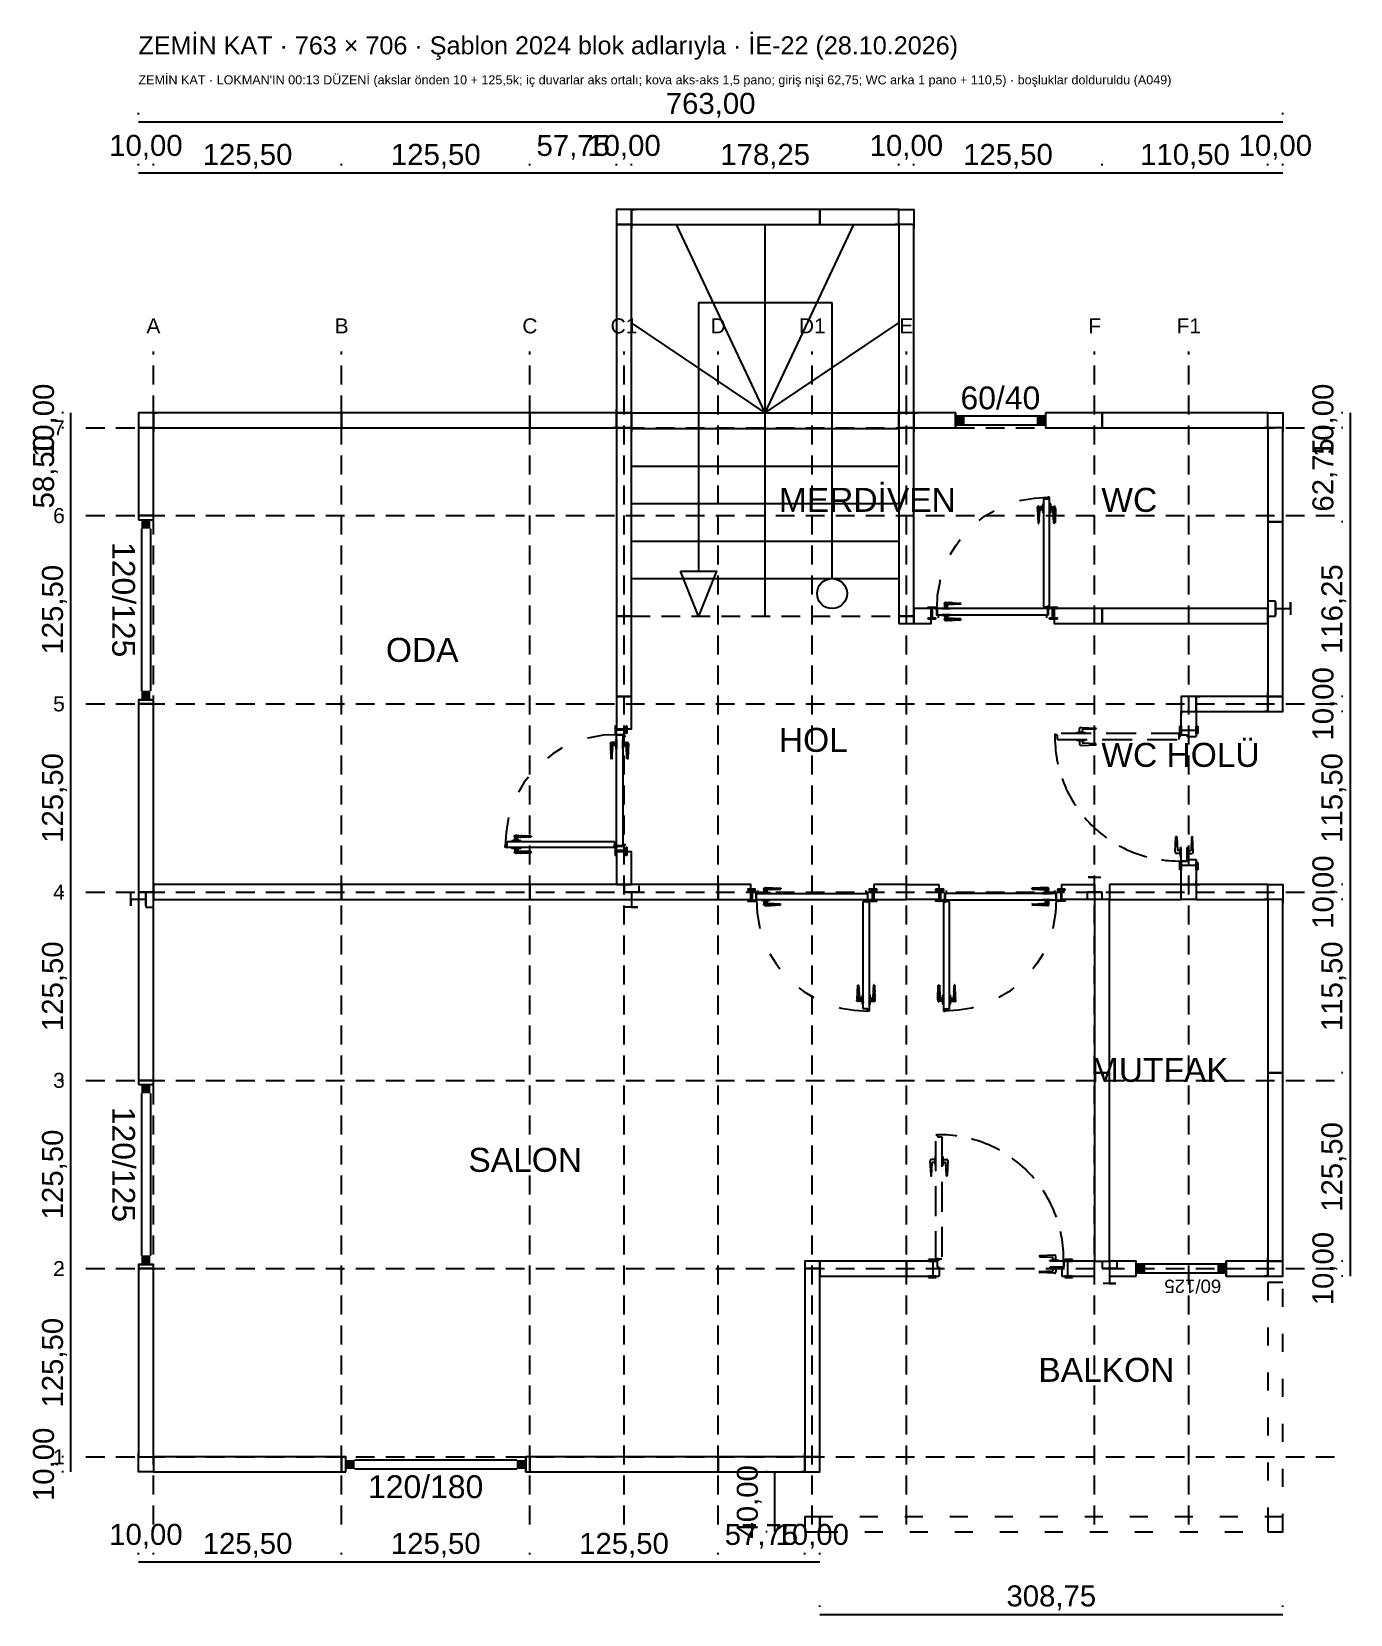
# Model space of a CAD drawing. Header units: centimetres. Extents: x -71 to 5571, y -2315 to 960.
# Drawn here: x -71 to 808, y -95 to 960 of the extents above; entities that cross this region are included whole.
import ezdxf
from ezdxf.enums import TextEntityAlignment as Align

# ---------------------------------------------------------------- set-up
doc = ezdxf.new("R2010")
doc.units = ezdxf.units.CM
for name, pattern in [('AKS_SEYREK', [20, 12.5, -7.5]), ('DASHED', [20, 12.5, -7.5]), ('DASHED2', [0.375, 0.25, -0.125]), ('VERANDA_KESIK', [30, 12, -18])]:
    doc.linetypes.add(name, pattern=pattern)
for name, color, linetype in [('ACIK_SINIR', 8, 'DASHED'), ('AKS', 8, 'AKS_SEYREK'), ('AKS_YAZI', 8, 'Continuous'), ('CIFT_KAT_NOT', 1, 'Continuous'), ('DIS_DUVAR_100', 7, 'Continuous'), ('IC_DUVAR_100', 7, 'Continuous'), ('IC_KAPILAR', 7, 'Continuous'), ('IC_KOSE_PROFIL_100', 2, 'Continuous'), ('IC_UCLU_H_100', 3, 'Continuous'), ('KAPI-PLAN', 7, 'Continuous'), ('KOSE_PROFIL_100', 1, 'Continuous'), ('MERDIVEN', 4, 'Continuous'), ('ODA_ADLARI', 7, 'Continuous'), ('OLCULER', 7, 'Continuous'), ('PENCERE', 10, 'Continuous'), ('VERANDA_DIKME', 1, 'Continuous'), ('VERANDA_PROFIL_100', 1, 'VERANDA_KESIK')]:
    doc.layers.add(name, color=color, linetype=linetype)
doc.layers.add('PANO', color=7, linetype='Continuous', lineweight=50)
doc.styles.add('ARIAL_TR', font='arial.ttf')
doc.dimstyles.new('PORTMAN', dxfattribs={"dimtxt": 14, "dimasz": 9, "dimexe": 6, "dimexo": 5, "dimgap": 4, "dimtad": 1, "dimzin": 0, "dimtxsty": 'ARIAL_TR', "dimblk": 'ARCHTICK', "dimcen": 2.5, "dimazin": 3, "dimtfac": 0.5, "dimtmove": 2, "dimatfit": 3})

msp = doc.modelspace()

# ---------------------------------------------------------------- texts
at = {"layer": 'AKS_YAZI', "style": 'ARIAL_TR'}
for s, p in [('A', (10, 759)), ('B', (135.5, 759)), ('C', (261, 759)), ('C1', (323.75, 759)), ('D', (386.5, 759)), ('D1', (449.25, 759)), ('E', (512, 759)), ('F', (637.5, 759)), ('F1', (700.25, 759))]:
    msp.add_text(s, height=10, dxfattribs=at).set_placement(p, align=Align.CENTER)
for s, p in [('7', (-53, 696)), ('6', (-53, 637.5)), ('5', (-53, 512)), ('4', (-53, 386.5)), ('3', (-53, 261)), ('2', (-53, 135.5)), ('1', (-53, 10))]:
    msp.add_text(s, height=10, dxfattribs=at).set_placement(p, align=Align.MIDDLE_CENTER)
at = {"layer": 'CIFT_KAT_NOT', "style": 'ARIAL_TR'}
for s, height, p in [('ZEMİN KAT · 763 × 706 · Şablon 2024 blok adlarıyla · İE-22 (28.10.2026)', 12, (0, 945)), ("ZEMİN KAT · LOKMAN'IN 00:13 DÜZENİ (akslar önden 10 + 125,5k; iç duvarlar aks ortalı; kova aks-aks 1,5 pano; giriş nişi 62,75; WC arka 1 pano + 110,5) · boşluklar dolduruldu (A049)", 6, (0, 925))]:
    msp.add_text(s, height=height, dxfattribs=at).set_placement(p)
at = {"layer": 'ODA_ADLARI', "style": 'ARIAL_TR'}
for s, p in [('MERDİVEN', (427, 640)), ('WC', (642, 640)), ('ODA', (165, 540)), ('HOL', (427, 480)), ('WC HOLÜ', (642, 470)), ('MUTFAK', (635, 260)), ('SALON', (220, 200)), ('BALKON', (600, 60))]:
    msp.add_text(s, height=16, dxfattribs=at).set_placement(p)

# ---------------------------------------------------------------- blocks, each defined once
blk = doc.blocks.new('100X100 DIŞ KÖŞE DİREĞİ')
at = {"color": 1}
for p, q in [((10, 12.5), (12.5, 12.5)), ((0, 2.5), (0, 0)), ((10, 2.5), (10, 0)), ((10, 2.5), (12.5, 2.5))]:
    blk.add_line(p, q, dxfattribs=at)
blk.add_lwpolyline([(0, 2.5), (10, 2.5), (10, 12.5), (0, 12.5)], close=True, dxfattribs=at)
blk = doc.blocks.new("100'LÜK 125'LİK PANO")
blk.add_lwpolyline([(0, 0), (10, 0), (10, 125.5), (0, 125.5)], close=True)
blk = doc.blocks.new('kaynak-pencere-120x125')
at = {"layer": 'PENCERE', "color": 1}
for p, q in [((53387, 8192.9), (53397, 8192.9)), ((53389, 8186.9), (53389, 8078.9)), ((53395, 8186.9), (53395, 8078.9)), ((53387, 8072.9), (53397, 8072.9))]:
    blk.add_line(p, q, dxfattribs=at)
for points in [[(53389, 8192.9), (53389, 8186.9), (53395, 8192.9), (53395, 8186.9)], [(53389, 8072.9), (53389, 8078.9), (53395, 8072.9), (53395, 8078.9)]]:
    blk.add_solid(points, dxfattribs=at)
at = {"layer": 'PENCERE', "color": 0, "lineweight": 25, "style": 'ARIAL_TR'}
blk.add_text('120/125', height=15.22, rotation=270, dxfattribs=at).set_placement((53369.5, 8178))
blk = doc.blocks.new('BOM_P05_PENCERE_1200x1250')
at = {"layer": 'PENCERE'}
blk.add_blockref('kaynak-pencere-120x125', (0, 0), dxfattribs=at)
blk = doc.blocks.new("100'LÜK 125'LİK (120x125) PENCERELİ PANO")
for points in [[(0, 122.75), (10, 122.75), (10, 125.5), (0, 125.5)], [(0, 0), (10, 0), (10, 2.75), (0, 2.75)]]:
    blk.add_lwpolyline(points, close=True)
at = {"layer": 'PENCERE'}
blk.add_blockref('BOM_P05_PENCERE_1200x1250', (-53387.006, -8070.111), dxfattribs=at)
blk = doc.blocks.new("100'LÜK 58.5'LİK PANO")
blk.add_lwpolyline([(0, 0), (10, 0), (10, 58.5), (0, 58.5)], close=True)
blk = doc.blocks.new("100'LÜK 57.75'LİK PANO")
blk.add_lwpolyline([(0, 0), (10, 0), (10, 57.75), (0, 57.75)], close=True)
blk = doc.blocks.new('kaynak-pencere-6040')
at = {"layer": 'PENCERE', "color": 1}
for p, q in [((53375.9, 7992.3), (53385.9, 7992.3)), ((53377.9, 7932.3), (53377.9, 7992.3)), ((53383.9, 7932.3), (53383.9, 7992.3)), ((53375.9, 7932.3), (53385.9, 7932.3))]:
    blk.add_line(p, q, dxfattribs=at)
for points in [[(53377.9, 7992.3), (53377.9, 7986.3), (53383.9, 7992.3), (53383.9, 7986.3)], [(53377.9, 7932.3), (53377.9, 7938.3), (53383.9, 7932.3), (53383.9, 7938.3)]]:
    blk.add_solid(points, dxfattribs=at)
at = {"layer": 'PENCERE', "color": 0, "lineweight": 25, "style": 'ARIAL_TR'}
blk.add_text('60/40', height=15.22, rotation=90, dxfattribs=at).set_placement((53373.5, 7935.6))
blk = doc.blocks.new('BOM_P03_PENCERE_600x400')
at = {"layer": 'PENCERE'}
blk.add_blockref('kaynak-pencere-6040', (0, 0), dxfattribs=at)
blk = doc.blocks.new("100'LÜK 125'LİK (60x40) VASİSTASLI PANO")
for points in [[(0, 87.75), (10, 87.75), (10, 125.5), (0, 125.5)], [(0, 0), (10, 0), (10, 27.75), (0, 27.75)]]:
    blk.add_lwpolyline(points, close=True)
at = {"layer": 'PENCERE'}
blk.add_blockref('BOM_P03_PENCERE_600x400', (-53375.862, -7904.528), dxfattribs=at)
blk = doc.blocks.new("100'LÜK 110.5'LİK PANO")
blk.add_lwpolyline([(0, 0), (10, 0), (10, 110.5), (0, 110.5)], close=True)
blk = doc.blocks.new("100'LÜK 62.75'LİK PANO")
blk.add_lwpolyline([(0, 0), (10, 0), (10, 62.75), (0, 62.75)], close=True)
blk = doc.blocks.new("100'LÜK 116.25'LİK PANO")
blk.add_lwpolyline([(0, 0), (10, 0), (10, 116.25), (0, 116.25)], close=True)
blk = doc.blocks.new("100'LÜK 115.5'LİK PANO")
blk.add_lwpolyline([(0, 0), (10, 0), (10, 115.5), (0, 115.5)], close=True)
blk = doc.blocks.new("100'LÜK 47.75'LİK PANO")
blk.add_lwpolyline([(0, 0), (10, 0), (10, 47.75), (0, 47.75)], close=True)
blk = doc.blocks.new("100'LÜK 115.5'LİK KAPILI PANO(90'LIK)")
at = {"color": 1, "lineweight": 25}
for p, q in [((92.8, 76.8), (93.2, 67)), ((96, 77.8), (93.8, 77.8)), ((93.8, 67), (94.2, 75.6)), ((96, 75.8), (94.4, 75.8)), ((96, 78.1), (96, 75.5)), ((96.2, 78.3), (96.3, 78.3)), ((96.2, 75.3), (96.3, 75.3)), ((96.3, 79.8), (96.3, 73.8)), ((96.8, 79.8), (96.3, 79.8)), ((100.8, 79.8), (101.3, 79.8)), ((101.3, 79.8), (101.3, 73.8)), ((101.4, 78.3), (101.3, 78.3)), ((101.4, 75.3), (101.3, 75.3)), ((101.6, 78.1), (101.6, 75.5)), ((101.6, 77.8), (103.8, 77.8)), ((101.6, 75.8), (103.1, 75.8)), ((103.7, 67), (103.3, 75.6)), ((104.8, 76.8), (104.3, 67)), ((93.4, 66.8), (93.6, 66.8)), ((96.8, 73.8), (96.3, 73.8)), ((100.8, 73.8), (101.3, 73.8)), ((104.1, 66.8), (103.9, 66.8))]:
    blk.add_line(p, q, dxfattribs=at)
at = {"lineweight": 25}
for p, q in [((9.8, 11), (14.8, 11)), ((9.8, 10), (9.8, 11)), ((14.8, 11), (14.8, 10)), ((20.3, 10.6), (20.3, 10.5)), ((20.5, 10.8), (23.1, 10.8)), ((20.8, 10.8), (20.8, 13)), ((21.8, 14), (31.6, 13.6)), ((22.8, 10.8), (22.8, 12.4)), ((31.6, 12.9), (23, 12.6)), ((23.3, 10.6), (23.3, 10.5)), ((31.8, 13.4), (31.8, 13.1)), ((98.4, 10.7), (101.3, 10.7)), ((99.8, 9.6), (99.8, 12.1)), ((100.7, 11), (105.7, 11)), ((100.8, 10), (100.8, 11)), ((105.8, 11), (105.8, 10)), ((14.8, 10), (9.8, 10)), ((9.8, 0), (14.8, 0)), ((9.8, -1), (9.8, 0)), ((12.8, 10), (15.6, 10)), ((14.8, 0), (14.8, -1)), ((15.6, 10), (15.6, 6)), ((15.6, 6), (16.8, 6)), ((15.8, 10), (15.8, 6)), ((16.8, 6), (16.8, 0)), ((18.8, 10.5), (24.8, 10.5)), ((18.8, 10), (18.8, 10.5)), ((18.8, 10), (24.8, 10)), ((18.8, 6), (18.8, 5.5)), ((18.8, 6), (24.8, 6)), ((18.8, 5.5), (24.8, 5.5)), ((20.3, 5.4), (20.3, 5.5)), ((20.5, 5.2), (23.1, 5.2)), ((20.8, 5.2), (20.8, 3)), ((21.8, 2), (31.6, 2.4)), ((22.8, 5.2), (22.8, 3.6)), ((31.6, 3.1), (23, 3.4)), ((23.3, 5.4), (23.3, 5.5)), ((24.8, 10), (24.8, 10.5)), ((24.8, 6), (24.8, 5.5)), ((31.8, 2.6), (31.8, 2.9)), ((99.9, 6), (98.7, 6)), ((98.7, 6), (98.7, 0)), ((99.7, 6), (99.7, 10)), ((102.7, 10), (99.9, 10)), ((99.9, 10), (99.9, 6)), ((105.7, 10), (100.7, 10)), ((100.7, 0), (105.7, 0)), ((100.7, -1), (100.7, 0)), ((105.7, 0), (105.7, -1)), ((14.8, -1), (9.8, -1)), ((105.7, -1), (100.7, -1))]:
    blk.add_line(p, q, dxfattribs=at)
blk.add_circle((99.8, 10.7), 0.583, dxfattribs=at)
at = {"color": 1, "linetype": 'DASHED2', "lineweight": 25, "ltscale": 80}
blk.add_arc((98.3, 11.6), 82.6, 88.7535, 181.243, dxfattribs=at)
at = {"color": 1, "lineweight": 25}
for centre, radius, start, end in [((93.8, 76.8), 1, 90, 182.6026), ((94.4, 75.6), 0.2, 90, 177.5839), ((96.2, 78.1), 0.2, 90, 180), ((96.2, 75.5), 0.2, 180, 270), ((101.4, 78.1), 0.2, 0, 90), ((101.4, 75.5), 0.2, 270, 0), ((103.1, 75.6), 0.2, 2.4161, 90), ((103.8, 76.8), 1, 357.3974, 90), ((93.4, 67), 0.2, 182.6026, 270), ((93.6, 67), 0.2, 270, 357.3974), ((103.9, 67), 0.2, 182.6026, 270), ((104.1, 67), 0.2, 270, 357.3974)]:
    blk.add_arc(centre, radius, start, end, dxfattribs=at)
at = {"lineweight": 25}
for centre, radius, start, end in [((20.5, 10.6), 0.2, 90, 180), ((21.8, 13), 1, 87.3974, 180), ((23, 12.4), 0.2, 92.4161, 180), ((23.1, 10.6), 0.2, 0, 90), ((31.6, 13.4), 0.2, 0, 87.3974), ((31.6, 13.1), 0.2, 272.6026, 0), ((20.5, 5.4), 0.2, 180, 270), ((21.8, 3), 1, 180, 272.6026), ((23, 3.6), 0.2, 180, 267.5839), ((23.1, 5.4), 0.2, 270, 0), ((31.6, 2.9), 0.2, 0, 87.3974), ((31.6, 2.6), 0.2, 272.6026, 0)]:
    blk.add_arc(centre, radius, start, end, dxfattribs=at)
at = {"layer": 'KAPI-PLAN', "color": 1, "linetype": 'DASHED2', "lineweight": 25, "ltscale": 80}
for p, q in [((96.8, 92.8), (96.8, 11.3)), ((99.8, 92.8), (96.8, 92.8)), ((99.8, 94.1), (99.8, 92.8)), ((100.8, 94.1), (99.8, 94.1)), ((100.8, 10), (100.8, 94.1)), ((96.8, 11.3), (99.8, 11.3)), ((99.8, 11.3), (99.8, 10)), ((99.8, 10), (100.8, 10))]:
    blk.add_line(p, q, dxfattribs=at)
at = {"layer": 'PANO', "lineweight": 25, "ltscale": 100}
for p, q in [((12.8, 0), (12.8, 10)), ((15.8, 10), (24.8, 10)), ((15.8, 6), (24.8, 6)), ((98.7, 6), (99.7, 6)), ((102.7, 0), (102.7, 10))]:
    blk.add_line(p, q, dxfattribs=at)
for points in [[(0, 10), (24.8, 10)], [(16.8, 0), (0, 0), (0, 10)], [(99.7, 10), (115.5, 10), (115.5, 0), (98.7, 0)]]:
    blk.add_lwpolyline(points, dxfattribs=at)
blk = doc.blocks.new('kaynak-pencere-120180')
at = {"layer": 'PENCERE', "color": 1}
for p, q in [((53839.9, 6703.8), (53839.9, 6713.8)), ((53845.9, 6711.8), (53953.9, 6711.8)), ((53959.9, 6703.8), (53959.9, 6713.8)), ((53845.9, 6705.8), (53953.9, 6705.8))]:
    blk.add_line(p, q, dxfattribs=at)
for points in [[(53839.9, 6705.8), (53845.9, 6705.8), (53839.9, 6711.8), (53845.9, 6711.8)], [(53959.9, 6705.8), (53953.9, 6705.8), (53959.9, 6711.8), (53953.9, 6711.8)]]:
    blk.add_solid(points, dxfattribs=at)
at = {"layer": 'PENCERE', "color": 0, "lineweight": 25, "style": 'ARIAL_TR'}
blk.add_text('120/180', height=15.22, dxfattribs=at).set_placement((53854.7, 6686.3))
blk = doc.blocks.new('BOM_P02_PENCERE_1200x1800')
at = {"layer": 'PENCERE'}
blk.add_blockref('kaynak-pencere-120180', (0, 0), dxfattribs=at)
blk = doc.blocks.new("100'LÜK 125'LİK (120x180) PENCERELİ PANO")
for points in [[(0, 122.75), (10, 122.75), (10, 125.5), (0, 125.5)], [(0, 0), (10, 0), (10, 2.75), (0, 2.75)]]:
    blk.add_lwpolyline(points, close=True)
at = {"layer": 'PENCERE', "rotation": 270}
blk.add_blockref('BOM_P02_PENCERE_1200x1800', (-6703.823, 53962.624), dxfattribs=at)
blk = doc.blocks.new('100X50 İÇ KÖŞE BAĞLANTISI')
blk.add_lwpolyline([(0, 0), (10, 0), (10, 5), (0, 5)], close=True)
blk = doc.blocks.new("100'LÜK 125'LİK KAPILI PANO(90'LIK) [SOL]")
at = {"color": 1, "lineweight": 25}
for p, q in [((15.7, 76.8), (16.2, 67)), ((18.9, 77.8), (16.7, 77.8)), ((16.8, 67), (17.2, 75.6)), ((18.9, 75.8), (17.4, 75.8)), ((18.9, 78.1), (18.9, 75.5)), ((19.1, 78.3), (19.2, 78.3)), ((19.1, 75.3), (19.2, 75.3)), ((19.2, 79.8), (19.2, 73.8)), ((19.7, 79.8), (19.2, 79.8)), ((23.7, 79.8), (24.2, 79.8)), ((24.2, 79.8), (24.2, 73.8)), ((24.3, 78.3), (24.2, 78.3)), ((24.3, 75.3), (24.2, 75.3)), ((24.5, 78.1), (24.5, 75.5)), ((24.5, 77.8), (26.7, 77.8)), ((24.5, 75.8), (26.1, 75.8)), ((26.7, 67), (26.3, 75.6)), ((27.7, 76.8), (27.3, 67)), ((16.4, 66.8), (16.6, 66.8)), ((19.7, 73.8), (19.2, 73.8)), ((23.7, 73.8), (24.2, 73.8)), ((27.1, 66.8), (26.9, 66.8))]:
    blk.add_line(p, q, dxfattribs=at)
at = {"lineweight": 25}
for p, q in [((14.7, 11), (14.7, 10)), ((19.8, 11), (14.8, 11)), ((22.1, 10.7), (19.2, 10.7)), ((19.7, 10), (19.7, 11)), ((20.7, 9.6), (20.7, 12.1)), ((88.7, 13.4), (88.7, 13.1)), ((98.7, 14), (88.9, 13.6)), ((88.9, 12.9), (97.5, 12.6)), ((97.2, 10.6), (97.2, 10.5)), ((100, 10.8), (97.4, 10.8)), ((97.7, 10.8), (97.7, 12.4)), ((99.7, 10.8), (99.7, 13)), ((100.2, 10.6), (100.2, 10.5)), ((110.7, 11), (105.7, 11)), ((105.7, 11), (105.7, 10)), ((110.7, 10), (110.7, 11)), ((14.8, 10), (19.8, 10)), ((19.8, 0), (14.8, 0)), ((14.8, 0), (14.8, -1)), ((17.8, 10), (20.6, 10)), ((19.8, -1), (19.8, 0)), ((20.6, 10), (20.6, 6)), ((20.6, 6), (21.8, 6)), ((20.8, 6), (20.8, 10)), ((21.8, 6), (21.8, 0)), ((88.7, 2.6), (88.7, 2.9)), ((88.9, 3.1), (97.5, 3.4)), ((98.7, 2), (88.9, 2.4)), ((101.7, 10.5), (95.7, 10.5)), ((95.7, 10), (95.7, 10.5)), ((101.7, 10), (95.7, 10)), ((95.7, 6), (95.7, 5.5)), ((101.7, 6), (95.7, 6)), ((101.7, 5.5), (95.7, 5.5)), ((97.2, 5.4), (97.2, 5.5)), ((100, 5.2), (97.4, 5.2)), ((97.7, 5.2), (97.7, 3.6)), ((99.7, 5.2), (99.7, 3)), ((100.2, 5.4), (100.2, 5.5)), ((101.7, 10), (101.7, 10.5)), ((101.7, 6), (101.7, 5.5)), ((104.9, 6), (103.7, 6)), ((103.7, 6), (103.7, 0)), ((104.7, 10), (104.7, 6)), ((107.7, 10), (104.9, 10)), ((104.9, 10), (104.9, 6)), ((105.7, 10), (110.7, 10)), ((110.7, 0), (105.7, 0)), ((105.7, 0), (105.7, -1)), ((110.7, -1), (110.7, 0)), ((14.8, -1), (19.8, -1)), ((105.7, -1), (110.7, -1))]:
    blk.add_line(p, q, dxfattribs=at)
blk.add_circle((20.7, 10.7), 0.583, dxfattribs=at)
at = {"color": 1, "linetype": 'DASHED2', "lineweight": 25, "ltscale": 80}
blk.add_arc((22.2, 11.6), 82.6, -1.243, 91.2465, dxfattribs=at)
at = {"color": 1, "lineweight": 25}
for centre, radius, start, end in [((16.7, 76.8), 1, 90, -177.3974), ((17.4, 75.6), 0.2, 90, 177.5839), ((19.1, 78.1), 0.2, 90, 180), ((19.1, 75.5), 0.2, 180, -90), ((24.3, 78.1), 0.2, 0, 90), ((24.3, 75.5), 0.2, -90, 0), ((26.1, 75.6), 0.2, 2.4161, 90), ((26.7, 76.8), 1, -2.6026, 90), ((16.4, 67), 0.2, -177.3974, -90), ((16.6, 67), 0.2, -90, -2.6026), ((26.9, 67), 0.2, -177.3974, -90), ((27.1, 67), 0.2, -90, -2.6026)]:
    blk.add_arc(centre, radius, start, end, dxfattribs=at)
at = {"lineweight": 25}
for centre, radius, start, end in [((88.9, 13.4), 0.2, 92.6026, 180), ((88.9, 13.1), 0.2, 180, -92.6026), ((97.4, 10.6), 0.2, 90, 180), ((97.5, 12.4), 0.2, 0, 87.5839), ((98.7, 13), 1, 0, 92.6026), ((100, 10.6), 0.2, 0, 90), ((88.9, 2.9), 0.2, 92.6026, 180), ((88.9, 2.6), 0.2, 180, -92.6026), ((97.4, 5.4), 0.2, 180, -90), ((97.5, 3.6), 0.2, -87.5839, 0), ((98.7, 3), 1, -92.6026, 0), ((100, 5.4), 0.2, -90, 0)]:
    blk.add_arc(centre, radius, start, end, dxfattribs=at)
at = {"layer": 'KAPI-PLAN', "color": 1, "linetype": 'DASHED2', "lineweight": 25, "ltscale": 80}
for p, q in [((19.7, 10), (19.7, 94.1)), ((19.7, 94.1), (20.7, 94.1)), ((20.7, 94.1), (20.7, 92.8)), ((20.7, 92.8), (23.7, 92.8)), ((23.7, 92.8), (23.7, 11.3)), ((20.7, 11.3), (20.7, 10)), ((23.7, 11.3), (20.7, 11.3)), ((20.7, 10), (19.7, 10))]:
    blk.add_line(p, q, dxfattribs=at)
at = {"layer": 'PANO', "lineweight": 25, "ltscale": 100}
for p, q in [((17.8, 0), (17.8, 10)), ((21.8, 6), (20.8, 6)), ((104.7, 10), (95.7, 10)), ((104.7, 6), (95.7, 6)), ((107.7, 0), (107.7, 10))]:
    blk.add_line(p, q, dxfattribs=at)
for points in [[(20.8, 10), (0, 10), (0, 0), (21.8, 0)], [(125.5, 10), (95.7, 10)], [(103.7, 0), (125.5, 0), (125.5, 10)]]:
    blk.add_lwpolyline(points, dxfattribs=at)
blk = doc.blocks.new('kaynak-pencere-60x125')
at = {"layer": 'PENCERE', "color": 1}
for p, q in [((53375.9, 7992.3), (53385.9, 7992.3)), ((53377.9, 7932.3), (53377.9, 7992.3)), ((53383.9, 7932.3), (53383.9, 7992.3)), ((53375.9, 7932.3), (53385.9, 7932.3))]:
    blk.add_line(p, q, dxfattribs=at)
for points in [[(53377.9, 7992.3), (53377.9, 7986.3), (53383.9, 7992.3), (53383.9, 7986.3)], [(53377.9, 7932.3), (53377.9, 7938.3), (53383.9, 7932.3), (53383.9, 7938.3)]]:
    blk.add_solid(points, dxfattribs=at)
at = {"layer": 'PENCERE', "color": 0, "lineweight": 25, "style": 'ARIAL_TR'}
blk.add_text('60/125', height=8.88, rotation=90, dxfattribs=at).set_placement((53373.5, 7935.6))
blk = doc.blocks.new('BOM_P04_PENCERE_600x1250')
at = {"layer": 'PENCERE'}
blk.add_blockref('kaynak-pencere-60x125', (0, 0), dxfattribs=at)
blk = doc.blocks.new("100'LÜK 105.5'LİK (60x125) PENCERELİ PANO")
for points in [[(0, 87.75), (10, 87.75), (10, 105.5), (0, 105.5)], [(0, 0), (10, 0), (10, 27.75), (0, 27.75)]]:
    blk.add_lwpolyline(points, close=True)
at = {"layer": 'PENCERE'}
blk.add_blockref('BOM_P04_PENCERE_600x1250', (-53375.862, -7904.528), dxfattribs=at)
blk = doc.blocks.new('kaynak-ic-kapi')
at = {"color": 133, "linetype": 'Continuous', "lineweight": 25, "true_color": 0x6ec1dd}
for p, q in [((54324.4, 7988.7), (54323.9, 7988.7)), ((54323.9, 7988.7), (54323.9, 7982.7)), ((54324.4, 7988.7), (54323.9, 7988.7)), ((54323.9, 7988.4), (54324.4, 7988.4)), ((54324.4, 7988.4), (54323.9, 7988.4)), ((54323.9, 7987.5), (54324.4, 7988.4)), ((54323.9, 7987.8), (54323.9, 7987.5)), ((54324.2, 7987.3), (54323.9, 7987.5)), ((54323.9, 7987.5), (54323.9, 7987.5)), ((54324.4, 7987.8), (54324.2, 7987.3)), ((54324.4, 7991.8), (54324.4, 7920.2)), ((54324.4, 7988.7), (54324.4, 7988.7)), ((54324.4, 7988.7), (54324.4, 7988.7)), ((54324.4, 7988.4), (54324.4, 7988.4)), ((54324.4, 7987.3), (54324.4, 7987.5)), ((54328.4, 7919), (54328.4, 7993.2)), ((54329, 7988.7), (54328.4, 7988.7)), ((54328.4, 7988.4), (54329, 7988.4)), ((54329, 7988.4), (54328.4, 7988.4)), ((54328.4, 7987.5), (54329, 7988.1)), ((54328.4, 7987.8), (54328.7, 7987.5)), ((54328.7, 7987.3), (54328.4, 7987.5)), ((54328.7, 7987.3), (54328.4, 7987.5)), ((54328.4, 7987.5), (54328.7, 7987.5)), ((54320.5, 7985.9), (54320.8, 7986.7)), ((54320.8, 7985.9), (54320.5, 7986.1)), ((54321.3, 7986.1), (54320.5, 7986.1)), ((54320.5, 7985.9), (54320.5, 7985.9)), ((54320.5, 7985.9), (54320.5, 7985.9)), ((54320.8, 7985.9), (54320.5, 7985.6)), ((54320.5, 7985.9), (54321.1, 7985)), ((54321.3, 7985.6), (54320.5, 7985.6)), ((54320.5, 7985.6), (54320.8, 7976)), ((54320.8, 7985), (54320.5, 7984.7)), ((54320.5, 7985), (54320.5, 7984.7)), ((54320.8, 7984.7), (54320.5, 7984.7)), ((54320.5, 7984.4), (54320.8, 7984.4)), ((54321.1, 7984.4), (54320.5, 7983.6)), ((54320.8, 7984.2), (54320.5, 7984.4)), ((54320.8, 7984.4), (54320.5, 7984.4)), ((54320.5, 7984.2), (54320.5, 7984.4)), ((54320.5, 7983.3), (54321.1, 7984.2)), ((54320.5, 7983.3), (54321.6, 7983.3)), ((54320.5, 7983.3), (54320.5, 7983.3)), ((54320.8, 7983.3), (54320.5, 7983.3)), ((54320.8, 7983.3), (54320.5, 7983)), ((54321.3, 7983.3), (54320.5, 7983.3)), ((54320.5, 7983), (54320.5, 7983)), ((54321.3, 7983), (54320.5, 7983)), ((54320.5, 7983), (54321.1, 7982.5)), ((54320.8, 7982.5), (54320.5, 7982.2)), ((54320.8, 7982.2), (54320.5, 7982.2)), ((54320.5, 7982.2), (54320.5, 7982.2)), ((54320.5, 7981.9), (54320.8, 7981.9)), ((54320.8, 7981.3), (54320.5, 7981.6)), ((54320.8, 7981.6), (54320.5, 7981.6)), ((54320.5, 7981.6), (54320.5, 7981.6)), ((54320.5, 7980.8), (54321.1, 7981.3)), ((54320.8, 7980.5), (54320.5, 7980.8)), ((54321.3, 7980.8), (54320.5, 7980.8)), ((54320.5, 7980.5), (54321.6, 7980.5)), ((54320.8, 7980.5), (54320.5, 7980.5)), ((54321.3, 7980.5), (54320.5, 7980.5)), ((54320.8, 7984.7), (54321.3, 7985.6)), ((54320.8, 7985), (54321.1, 7985)), ((54320.8, 7984.4), (54320.8, 7984.7)), ((54321.1, 7984.7), (54320.8, 7984.7)), ((54320.8, 7984.4), (54320.8, 7984.4)), ((54321.1, 7984.4), (54320.8, 7984.2)), ((54320.8, 7984.2), (54321.1, 7984.2)), ((54320.8, 7984.2), (54321.3, 7983.3)), ((54320.8, 7982.2), (54321.3, 7983)), ((54320.8, 7982.5), (54321.1, 7982.5)), ((54320.8, 7981.9), (54320.8, 7982.2)), ((54321.1, 7981.9), (54320.8, 7982.2)), ((54320.8, 7981.9), (54320.8, 7981.6)), ((54321.1, 7981.9), (54320.8, 7981.6)), ((54320.8, 7981.6), (54321.3, 7980.8)), ((54320.8, 7981.3), (54321.1, 7981.3)), ((54320.8, 7979.6), (54321.3, 7980.5)), ((54320.8, 7980.2), (54321.1, 7979.6)), ((54321.1, 7979.4), (54320.8, 7979.6)), ((54321.1, 7979.4), (54320.8, 7979.6)), ((54320.8, 7979.6), (54320.8, 7979.6)), ((54320.8, 7979.6), (54321.1, 7979.6)), ((54320.8, 7979.4), (54320.8, 7979.4)), ((54320.8, 7979.4), (54320.8, 7979.4)), ((54320.8, 7979.4), (54320.8, 7979.1)), ((54320.8, 7979.4), (54320.8, 7979.4)), ((54321.1, 7979.1), (54320.8, 7978.8)), ((54320.8, 7979.1), (54320.8, 7979.1)), ((54320.8, 7978.8), (54321.1, 7978.8)), ((54320.8, 7978.5), (54321.1, 7978.8)), ((54320.8, 7978.8), (54321.3, 7978.2)), ((54321.3, 7978.2), (54320.8, 7978.2)), ((54320.8, 7978), (54321.6, 7978)), ((54321.3, 7977.7), (54320.8, 7977.7)), ((54320.8, 7976.8), (54321.3, 7977.7)), ((54320.8, 7977.4), (54321.1, 7977.1)), ((54320.8, 7977.1), (54321.1, 7977.1)), ((54321.1, 7976.8), (54320.8, 7976.8)), ((54321.1, 7986.7), (54321.3, 7986.1)), ((54321.6, 7985.9), (54321.1, 7984.7)), ((54321.1, 7984.7), (54321.3, 7984.7)), ((54321.1, 7984.4), (54321.9, 7984.4)), ((54321.1, 7984.4), (54321.3, 7984.4)), ((54321.1, 7981.9), (54321.6, 7981.9)), ((54321.1, 7981.9), (54321.3, 7981.9)), ((54321.1, 7981.9), (54321.3, 7981.9)), ((54321.1, 7979.4), (54321.6, 7979.4)), ((54321.1, 7979.4), (54321.3, 7979.4)), ((54321.6, 7978.2), (54321.1, 7979.1)), ((54321.1, 7979.1), (54321.3, 7979.1)), ((54321.6, 7977.7), (54321.1, 7976.8)), ((54321.1, 7976.8), (54321.3, 7976.8)), ((54321.6, 7985.9), (54321.3, 7986.7)), ((54321.3, 7986.7), (54321.6, 7986.4)), ((54323.6, 7986.7), (54321.3, 7986.7)), ((54321.3, 7986.4), (54321.3, 7986.1)), ((54321.3, 7986.4), (54321.6, 7986.4)), ((54321.6, 7985.9), (54321.3, 7986.1)), ((54321.6, 7985.9), (54321.3, 7985.6)), ((54321.3, 7985.3), (54321.3, 7985.6)), ((54321.3, 7985.3), (54321.6, 7985.3)), ((54321.3, 7984.7), (54321.6, 7985.3)), ((54321.3, 7984.4), (54321.3, 7984.7)), ((54322.2, 7984.7), (54321.3, 7984.7)), ((54321.3, 7984.4), (54321.3, 7984.4)), ((54321.9, 7984.4), (54321.3, 7984.4)), ((54321.3, 7984.4), (54321.6, 7983.6)), ((54321.3, 7976), (54321.9, 7984.4)), ((54321.3, 7983.6), (54321.3, 7983.3)), ((54321.3, 7983.6), (54321.6, 7983.6)), ((54321.6, 7983.3), (54321.3, 7983.3)), ((54321.6, 7983.3), (54321.3, 7983)), ((54321.3, 7982.7), (54321.3, 7983)), ((54321.3, 7982.7), (54321.6, 7982.7)), ((54321.3, 7981.9), (54321.6, 7982.7)), ((54321.3, 7981.9), (54321.3, 7982.2)), ((54321.6, 7982.2), (54321.3, 7982.2)), ((54321.3, 7981.9), (54321.3, 7981.6)), ((54321.3, 7981.9), (54321.6, 7981.1)), ((54321.6, 7981.6), (54321.3, 7981.6)), ((54321.3, 7981.1), (54321.3, 7980.8)), ((54321.3, 7981.1), (54321.6, 7981.1)), ((54321.6, 7980.5), (54321.3, 7980.8)), ((54321.6, 7980.5), (54321.3, 7980.5)), ((54321.3, 7980.2), (54321.3, 7980.5)), ((54321.3, 7980.2), (54321.6, 7980.2)), ((54321.3, 7979.4), (54321.6, 7979.9)), ((54321.3, 7979.4), (54321.3, 7979.4)), ((54321.3, 7979.4), (54321.3, 7979.1)), ((54321.6, 7979.4), (54321.3, 7979.4)), ((54321.6, 7979.1), (54321.3, 7979.1)), ((54321.3, 7979.1), (54321.6, 7978.5)), ((54321.6, 7978), (54321.3, 7978.2)), ((54321.3, 7978.2), (54321.3, 7978.2)), ((54321.3, 7978.2), (54321.6, 7978.2)), ((54321.6, 7978), (54321.3, 7977.7)), ((54321.3, 7977.4), (54321.3, 7977.7)), ((54321.3, 7977.4), (54321.6, 7977.4)), ((54321.3, 7976.8), (54321.6, 7977.1)), ((54321.3, 7976.5), (54321.3, 7976.8)), ((54321.6, 7976.8), (54321.3, 7976.8)), ((54321.6, 7986.1), (54321.9, 7986.7)), ((54321.9, 7985.9), (54321.6, 7986.1)), ((54321.9, 7985.9), (54321.6, 7985.6)), ((54321.6, 7985.6), (54322.2, 7984.7)), ((54321.6, 7983.6), (54321.9, 7983.9)), ((54321.9, 7983.3), (54321.6, 7983.6)), ((54321.6, 7983), (54321.6, 7982.7)), ((54321.6, 7982.7), (54321.6, 7982.7)), ((54321.6, 7980.8), (54321.6, 7981.1)), ((54321.6, 7980.8), (54321.6, 7980.8)), ((54322.2, 7986.7), (54321.9, 7985.9)), ((54321.9, 7985.9), (54322.5, 7986.7)), ((54322.5, 7984.7), (54321.9, 7985.9)), ((54321.9, 7985.9), (54321.9, 7985.9)), ((54321.9, 7985.9), (54321.9, 7985.9)), ((54321.9, 7985.9), (54322.5, 7985)), ((54323.6, 7984.7), (54321.9, 7984.7)), ((54321.9, 7984.4), (54321.9, 7984.4)), ((54322.2, 7986.7), (54322.2, 7986.7)), ((54322.2, 7986.7), (54322.5, 7986.7)), ((54322.2, 7985.9), (54322.2, 7986.1)), ((54323, 7986.1), (54322.2, 7986.1)), ((54322.2, 7985.9), (54322.2, 7985.6)), ((54323, 7985.6), (54322.2, 7985.6)), ((54322.2, 7985), (54322.2, 7984.7)), ((54322.2, 7985), (54322.5, 7985)), ((54322.2, 7984.7), (54322.2, 7984.7)), ((54322.5, 7986.7), (54322.8, 7986.1)), ((54322.5, 7984.7), (54322.8, 7985.6)), ((54322.5, 7984.7), (54322.5, 7984.7)), ((54323, 7986.4), (54322.8, 7986.1)), ((54323, 7985.3), (54322.8, 7985.6)), ((54322.8, 7984.7), (54323.3, 7985.3)), ((54322.8, 7984.7), (54322.8, 7984.7)), ((54323.6, 7984.7), (54322.8, 7984.7)), ((54323, 7986.7), (54323.3, 7986.4)), ((54323, 7986.4), (54323.3, 7986.4)), ((54323, 7985.9), (54323, 7986.1)), ((54323, 7985.9), (54323, 7985.6)), ((54323, 7985.3), (54323.3, 7985.3)), ((54323.3, 7986.1), (54323.6, 7986.7)), ((54323.3, 7985.9), (54323.3, 7986.1)), ((54323.3, 7985.9), (54323.6, 7985.9)), ((54323.3, 7985.9), (54323.6, 7985.9)), ((54323.3, 7985.9), (54323.3, 7985.6)), ((54323.3, 7985.9), (54323.6, 7985.9)), ((54323.3, 7985.6), (54323.6, 7984.7)), ((54323.6, 7987.3), (54323.9, 7987.3)), ((54323.9, 7986.7), (54323.6, 7987)), ((54323.9, 7987), (54323.6, 7987)), ((54323.6, 7987), (54323.6, 7987)), ((54323.6, 7987), (54323.6, 7984.4)), ((54323.9, 7985.9), (54323.6, 7986.1)), ((54323.9, 7986.1), (54323.6, 7986.1)), ((54323.6, 7985.9), (54323.9, 7985.9)), ((54323.9, 7985.9), (54323.6, 7985.6)), ((54323.6, 7985.9), (54323.6, 7985.6)), ((54323.9, 7985.6), (54323.6, 7985.6)), ((54323.6, 7985.6), (54323.9, 7985.3)), ((54323.9, 7985), (54323.6, 7984.7)), ((54323.9, 7984.7), (54323.6, 7984.7)), ((54323.6, 7984.7), (54323.6, 7984.7)), ((54323.6, 7984.4), (54323.9, 7984.4)), ((54323.9, 7984.4), (54323.6, 7984.4)), ((54323.9, 7987.3), (54323.9, 7987.3)), ((54323.9, 7987.3), (54324.4, 7987.3)), ((54323.9, 7987.3), (54323.9, 7987)), ((54323.9, 7987.3), (54323.9, 7987.3)), ((54323.9, 7987.3), (54323.9, 7987)), ((54323.9, 7987.3), (54323.9, 7987.3)), ((54324.2, 7987), (54323.9, 7987)), ((54323.9, 7987), (54324.4, 7986.1)), ((54323.9, 7987), (54323.9, 7987)), ((54323.9, 7986.7), (54323.9, 7986.7)), ((54323.9, 7986.4), (54323.9, 7986.7)), ((54324.4, 7986.1), (54323.9, 7986.1)), ((54323.9, 7985.9), (54324.4, 7985.9)), ((54324.4, 7985.6), (54323.9, 7985.6)), ((54323.9, 7984.7), (54324.4, 7985.6)), ((54323.9, 7985.3), (54323.9, 7985)), ((54323.9, 7985), (54323.9, 7985)), ((54323.9, 7984.4), (54323.9, 7984.7)), ((54323.9, 7984.4), (54323.9, 7984.7)), ((54324.2, 7984.7), (54323.9, 7984.7)), ((54323.9, 7984.4), (54324.4, 7984.4)), ((54323.9, 7984.4), (54323.9, 7984.4)), ((54323.9, 7984.4), (54323.9, 7984.2)), ((54323.9, 7984.4), (54323.9, 7984.4)), ((54324.2, 7984.4), (54323.9, 7984.2)), ((54323.9, 7984.4), (54323.9, 7984.4)), ((54323.9, 7984.2), (54323.9, 7984.2)), ((54323.9, 7983.9), (54323.9, 7984.2)), ((54323.9, 7984.2), (54324.4, 7983.3)), ((54323.9, 7984.2), (54323.9, 7984.2)), ((54323.9, 7983.3), (54324.4, 7983.3)), ((54324.4, 7983.3), (54323.9, 7983.3)), ((54324.4, 7983), (54323.9, 7983)), ((54324.4, 7982.7), (54323.9, 7982.7)), ((54324.2, 7987.3), (54324.4, 7987.3)), ((54324.4, 7986.4), (54324.2, 7987)), ((54324.2, 7987), (54324.4, 7987)), ((54324.4, 7985.3), (54324.2, 7984.7)), ((54324.2, 7984.7), (54324.4, 7984.7)), ((54324.4, 7983.9), (54324.2, 7984.4)), ((54324.2, 7984.4), (54324.4, 7984.4)), ((54324.2, 7982.7), (54324.4, 7983)), ((54324.4, 7987.3), (54324.4, 7987.3)), ((54324.4, 7987.3), (54324.4, 7987.3)), ((54324.4, 7987), (54324.4, 7987)), ((54324.4, 7987), (54324.4, 7987)), ((54324.4, 7987), (54324.4, 7987)), ((54324.4, 7986.1), (54324.4, 7986.1)), ((54324.4, 7985.6), (54324.4, 7985.6)), ((54324.4, 7984.7), (54324.4, 7984.7)), ((54324.4, 7984.7), (54324.4, 7984.7)), ((54324.4, 7984.7), (54324.4, 7984.7)), ((54324.4, 7984.4), (54324.4, 7984.4)), ((54324.4, 7984.4), (54324.4, 7984.4)), ((54324.4, 7984.4), (54324.4, 7984.4)), ((54324.4, 7983.3), (54324.4, 7983.3)), ((54324.4, 7983), (54324.4, 7983)), ((54328.4, 7987.3), (54328.4, 7987.3)), ((54328.4, 7987.3), (54328.4, 7987.3)), ((54328.4, 7987.3), (54328.4, 7987)), ((54328.7, 7987), (54328.4, 7987)), ((54328.4, 7987), (54329, 7986.1)), ((54328.4, 7986.7), (54328.7, 7986.7)), ((54328.4, 7986.4), (54328.7, 7986.7)), ((54329, 7986.1), (54328.4, 7986.1)), ((54328.4, 7985.9), (54329, 7985.9)), ((54329, 7985.6), (54328.4, 7985.6)), ((54328.4, 7984.7), (54329, 7985.6)), ((54328.4, 7985.3), (54328.7, 7985)), ((54328.4, 7985), (54328.7, 7985)), ((54328.4, 7984.4), (54328.4, 7984.7)), ((54328.7, 7984.7), (54328.4, 7984.7)), ((54328.4, 7984.4), (54328.4, 7984.4)), ((54328.7, 7984.4), (54328.4, 7984.2)), ((54328.4, 7984.4), (54328.4, 7984.4)), ((54328.7, 7984.4), (54328.4, 7984.2)), ((54328.4, 7984.2), (54328.7, 7984.2)), ((54328.4, 7983.9), (54328.7, 7984.2)), ((54328.4, 7984.2), (54329, 7983.6)), ((54328.4, 7983.3), (54329, 7983.3)), ((54329, 7983.3), (54328.4, 7983.3)), ((54329, 7983), (54328.4, 7983)), ((54328.7, 7987.3), (54329, 7987.3)), ((54328.7, 7987.3), (54329, 7987.3)), ((54329, 7986.7), (54328.7, 7987)), ((54328.7, 7987), (54329, 7987)), ((54329, 7985), (54328.7, 7984.7)), ((54328.7, 7984.7), (54329, 7984.7)), ((54328.7, 7984.4), (54329, 7984.4)), ((54328.7, 7984.4), (54329, 7984.4)), ((54329, 7987.3), (54329.2, 7987.3)), ((54329, 7987.3), (54329, 7987.3)), ((54329, 7987.3), (54329, 7987)), ((54329, 7987.3), (54329, 7987.3)), ((54329, 7987), (54329, 7987)), ((54329.2, 7987), (54329, 7987)), ((54329, 7987), (54329.2, 7986.4)), ((54329, 7987), (54329, 7987)), ((54329, 7986.4), (54329, 7986.1)), ((54329, 7986.4), (54329.2, 7986.4)), ((54329.2, 7985.9), (54329, 7986.1)), ((54329, 7986.1), (54329, 7986.1)), ((54329, 7986.1), (54329, 7986.1)), ((54329, 7985.9), (54329.2, 7985.9)), ((54329.2, 7985.9), (54329, 7985.6)), ((54329.2, 7985.6), (54329, 7985)), ((54329, 7985.3), (54329, 7985.6)), ((54329, 7985.6), (54329, 7985.6)), ((54329, 7985.6), (54329, 7985.6)), ((54329, 7985.3), (54329.2, 7985.3)), ((54329, 7984.7), (54329.2, 7985.3)), ((54329, 7984.7), (54329, 7984.7)), ((54329, 7984.4), (54329, 7984.7)), ((54329.2, 7984.7), (54329, 7984.7)), ((54329, 7984.4), (54329.2, 7984.4)), ((54329, 7984.4), (54329, 7984.4)), ((54329, 7984.4), (54329, 7984.4)), ((54329.2, 7984.4), (54329, 7984.4)), ((54329, 7984.4), (54329, 7984.2)), ((54329, 7984.4), (54329, 7984.4)), ((54329, 7984.2), (54329, 7984.2)), ((54329, 7982.7), (54329, 7982.7)), ((54329.2, 7987), (54329.2, 7984.4)), ((54329.2, 7986.1), (54329.5, 7986.7)), ((54329.2, 7986.7), (54331.5, 7986.7)), ((54329.2, 7986.4), (54329.2, 7986.4)), ((54329.5, 7985.9), (54329.2, 7986.1)), ((54329.2, 7985.9), (54330.6, 7985.9)), ((54329.2, 7985.9), (54329.2, 7985.6)), ((54329.2, 7985.9), (54329.2, 7985.9)), ((54329.5, 7985.9), (54329.2, 7985.6)), ((54329.2, 7985.6), (54329.8, 7984.7)), ((54329.2, 7985.3), (54329.2, 7985.3)), ((54329.2, 7985.3), (54329.2, 7985.3)), ((54329.8, 7984.7), (54329.2, 7984.7)), ((54329.2, 7984.7), (54330.6, 7984.7)), ((54329.8, 7986.7), (54329.5, 7985.9)), ((54329.5, 7985.9), (54330.1, 7986.7)), ((54330.1, 7984.7), (54329.5, 7985.9)), ((54329.5, 7985.9), (54329.5, 7985.9)), ((54329.5, 7985.9), (54329.5, 7985.9)), ((54329.5, 7985.9), (54330.1, 7985)), ((54329.8, 7986.7), (54329.8, 7986.7)), ((54329.8, 7986.7), (54330.1, 7986.7)), ((54329.8, 7985.9), (54329.8, 7986.1)), ((54330.6, 7986.1), (54329.8, 7986.1)), ((54329.8, 7985.9), (54329.8, 7985.6)), ((54330.6, 7985.6), (54329.8, 7985.6)), ((54329.8, 7985), (54329.8, 7984.7)), ((54329.8, 7985), (54330.1, 7985)), ((54329.8, 7984.7), (54329.8, 7984.7)), ((54330.1, 7986.7), (54330.4, 7986.1)), ((54330.1, 7984.7), (54330.4, 7985.6)), ((54330.1, 7984.7), (54330.1, 7984.7)), ((54330.6, 7986.4), (54330.4, 7986.1)), ((54330.6, 7985.3), (54330.4, 7985.6)), ((54330.4, 7984.7), (54330.9, 7985.3)), ((54330.4, 7984.7), (54330.4, 7984.7)), ((54331.5, 7984.7), (54330.4, 7984.7)), ((54330.6, 7986.7), (54330.9, 7986.4)), ((54330.6, 7986.4), (54330.9, 7986.4)), ((54330.6, 7985.9), (54330.6, 7986.1)), ((54330.6, 7985.9), (54330.6, 7985.6)), ((54330.6, 7985.3), (54330.9, 7985.3)), ((54330.6, 7984.4), (54330.6, 7984.4)), ((54330.9, 7986.1), (54331.2, 7986.7)), ((54330.9, 7985.9), (54330.9, 7986.1)), ((54330.9, 7985.9), (54332.3, 7985.9)), ((54330.9, 7985.9), (54331.2, 7985.9)), ((54330.9, 7985.9), (54330.9, 7985.6)), ((54330.9, 7985.9), (54331.2, 7985.9)), ((54330.9, 7985.6), (54331.2, 7984.7)), ((54331.5, 7984.4), (54330.9, 7983.6)), ((54331.5, 7984.4), (54330.9, 7984.4)), ((54330.9, 7983.9), (54331.2, 7984.4)), ((54331.2, 7976), (54330.9, 7984.4)), ((54330.9, 7983.3), (54332.3, 7983.3)), ((54330.9, 7983.3), (54331.2, 7983.3)), ((54331.5, 7981.9), (54330.9, 7983)), ((54330.9, 7983), (54331.2, 7983)), ((54330.9, 7982.5), (54331.2, 7982.2)), ((54331.2, 7985.9), (54331.5, 7986.7)), ((54331.5, 7985.9), (54331.2, 7986.1)), ((54332.1, 7986.1), (54331.2, 7986.1)), ((54331.5, 7985.9), (54331.2, 7985.6)), ((54331.2, 7985.9), (54331.5, 7985)), ((54332.1, 7985.6), (54331.2, 7985.6)), ((54331.5, 7985), (54331.2, 7984.7)), ((54331.5, 7984.2), (54331.2, 7984.4)), ((54331.2, 7983.3), (54331.5, 7984.2)), ((54331.5, 7983.3), (54331.2, 7983.3)), ((54331.5, 7983.3), (54331.2, 7983)), ((54332.1, 7983.3), (54331.2, 7983.3)), ((54332.1, 7983), (54331.2, 7983)), ((54331.2, 7983), (54331.5, 7982.5)), ((54331.5, 7982.5), (54331.2, 7982.2)), ((54331.5, 7982.2), (54331.2, 7982.2)), ((54331.5, 7981.9), (54331.2, 7981.1)), ((54331.5, 7981.3), (54331.2, 7981.6)), ((54331.5, 7981.6), (54331.2, 7981.6)), ((54331.2, 7981.3), (54331.2, 7981.6)), ((54331.2, 7980.8), (54331.5, 7981.3)), ((54331.2, 7980.8), (54331.2, 7980.8)), ((54331.5, 7980.5), (54331.2, 7980.8)), ((54332.1, 7980.8), (54331.2, 7980.8)), ((54331.2, 7980.5), (54332.1, 7980.5)), ((54331.2, 7980.5), (54331.2, 7980.5)), ((54331.5, 7980.5), (54331.2, 7980.5)), ((54332.1, 7980.5), (54331.2, 7980.5)), ((54331.2, 7980.5), (54331.5, 7979.6)), ((54331.5, 7979.4), (54331.2, 7979.9)), ((54331.5, 7979.6), (54331.2, 7979.4)), ((54331.2, 7979.6), (54331.2, 7979.4)), ((54331.5, 7979.4), (54331.2, 7978.5)), ((54331.5, 7979.4), (54331.2, 7979.4)), ((54331.5, 7978.8), (54331.2, 7979.1)), ((54331.5, 7979.1), (54331.2, 7979.1)), ((54331.2, 7979.1), (54331.2, 7979.1)), ((54331.2, 7978.2), (54331.5, 7978.8)), ((54331.5, 7978), (54331.2, 7978.2)), ((54332.1, 7978.2), (54331.2, 7978.2)), ((54331.2, 7978), (54332.1, 7978)), ((54331.5, 7978), (54331.2, 7977.7)), ((54332.1, 7977.7), (54331.2, 7977.7)), ((54331.2, 7977.7), (54331.5, 7977.1)), ((54331.5, 7976.5), (54331.2, 7977.1)), ((54331.5, 7977.1), (54331.2, 7976.8)), ((54331.5, 7976.8), (54331.2, 7976.8)), ((54331.5, 7986.7), (54331.5, 7986.7)), ((54331.5, 7986.7), (54331.5, 7986.7)), ((54331.5, 7984.7), (54332.1, 7985.6)), ((54331.5, 7985), (54331.5, 7985)), ((54331.5, 7984.4), (54331.5, 7984.7)), ((54331.8, 7984.7), (54331.5, 7984.7)), ((54331.5, 7984.4), (54331.5, 7984.4)), ((54331.8, 7984.4), (54331.5, 7984.2)), ((54331.5, 7984.2), (54331.5, 7984.2)), ((54331.5, 7984.2), (54332.1, 7983.3)), ((54331.5, 7982.2), (54332.1, 7983)), ((54331.5, 7982.5), (54331.5, 7982.5)), ((54331.5, 7981.9), (54331.5, 7982.2)), ((54331.8, 7981.9), (54331.5, 7982.2)), ((54331.5, 7981.9), (54331.5, 7981.6)), ((54331.8, 7981.9), (54331.5, 7981.6)), ((54331.5, 7981.6), (54332.1, 7980.8)), ((54331.5, 7981.3), (54331.5, 7981.3)), ((54331.5, 7979.6), (54332.1, 7980.5)), ((54331.8, 7979.4), (54331.5, 7979.6)), ((54331.5, 7979.6), (54331.5, 7979.6)), ((54331.5, 7979.4), (54331.5, 7979.4)), ((54331.5, 7979.4), (54331.5, 7979.1)), ((54331.8, 7979.1), (54331.5, 7978.8)), ((54331.5, 7978.8), (54331.5, 7978.8)), ((54331.5, 7978.8), (54332.1, 7978.2)), ((54331.5, 7976.8), (54332.1, 7977.7)), ((54331.5, 7977.1), (54331.5, 7977.1)), ((54331.5, 7976.5), (54331.5, 7976.8)), ((54331.8, 7976.8), (54331.5, 7976.8)), ((54331.8, 7986.7), (54332.1, 7986.1)), ((54332.3, 7985.9), (54331.8, 7984.7)), ((54331.8, 7984.7), (54332.1, 7984.7)), ((54332.3, 7983.3), (54331.8, 7984.4)), ((54331.8, 7984.4), (54332.1, 7984.4)), ((54332.3, 7983), (54331.8, 7981.9)), ((54332.1, 7981.1), (54331.8, 7981.9)), ((54331.8, 7981.9), (54332.1, 7981.9)), ((54331.8, 7981.9), (54332.1, 7981.9)), ((54332.1, 7980.2), (54331.8, 7979.4)), ((54331.8, 7979.4), (54332.1, 7979.4)), ((54332.1, 7978.5), (54331.8, 7979.1)), ((54331.8, 7979.1), (54332.1, 7979.1)), ((54332.1, 7977.4), (54331.8, 7976.8)), ((54331.8, 7976.8), (54332.1, 7976.8)), ((54332.3, 7985.9), (54332.1, 7986.7)), ((54332.1, 7986.4), (54332.1, 7986.1)), ((54332.1, 7986.4), (54332.3, 7986.4)), ((54332.3, 7985.9), (54332.1, 7986.1)), ((54332.3, 7985.9), (54332.1, 7985.6)), ((54332.1, 7985.3), (54332.1, 7985.6)), ((54332.3, 7985.6), (54332.1, 7976)), ((54332.1, 7985.3), (54332.3, 7985.3)), ((54332.1, 7984.7), (54332.3, 7985.3)), ((54332.1, 7984.4), (54332.1, 7984.7)), ((54332.3, 7984.7), (54332.1, 7984.7)), ((54332.1, 7984.4), (54332.1, 7984.4)), ((54332.3, 7984.4), (54332.1, 7984.4)), ((54332.1, 7984.4), (54332.3, 7983.9)), ((54332.1, 7983.6), (54332.1, 7983.3)), ((54332.1, 7983.6), (54332.3, 7983.6)), ((54332.3, 7983.3), (54332.1, 7983.3)), ((54332.3, 7983.3), (54332.1, 7983)), ((54332.1, 7982.7), (54332.1, 7983)), ((54332.1, 7982.7), (54332.3, 7982.7)), ((54332.1, 7981.9), (54332.3, 7982.5)), ((54332.1, 7981.9), (54332.1, 7982.2)), ((54332.3, 7982.2), (54332.1, 7982.2)), ((54332.1, 7981.9), (54332.1, 7981.6)), ((54332.1, 7981.9), (54332.1, 7981.3)), ((54332.3, 7981.6), (54332.1, 7981.6)), ((54332.1, 7981.1), (54332.1, 7980.8)), ((54332.1, 7981.1), (54332.1, 7981.1)), ((54332.1, 7980.8), (54332.1, 7980.8)), ((54332.1, 7980.5), (54332.1, 7980.5)), ((54332.1, 7980.2), (54332.1, 7980.5)), ((54332.1, 7980.2), (54332.1, 7980.2)), ((54332.1, 7979.4), (54332.1, 7979.6)), ((54332.1, 7979.4), (54332.1, 7979.4)), ((54332.1, 7979.4), (54332.1, 7979.4)), ((54332.1, 7979.1), (54332.1, 7979.1)), ((54332.1, 7979.1), (54332.1, 7979.1)), ((54332.1, 7979.1), (54332.1, 7978.8)), ((54332.1, 7978.2), (54332.1, 7978.2)), ((54332.1, 7977.7), (54332.1, 7977.7)), ((54332.1, 7976.8), (54332.1, 7976.8)), ((54332.3, 7985.6), (54332.3, 7985.6)), ((54332.3, 7985.6), (54332.3, 7985.3)), ((54320.8, 7976.5), (54320.8, 7976.5)), ((54321.1, 7976.5), (54320.8, 7976.3)), ((54320.8, 7976.5), (54320.8, 7976.5)), ((54320.8, 7976.5), (54320.8, 7976.5)), ((54321.1, 7976.5), (54320.8, 7976.3)), ((54320.8, 7976.3), (54321.1, 7976.3)), ((54320.8, 7976), (54321.1, 7976.3)), ((54320.8, 7976.3), (54321.3, 7975.7)), ((54321.1, 7976.5), (54321.3, 7976.5)), ((54321.1, 7976.5), (54321.3, 7976.5)), ((54321.1, 7976), (54321.1, 7976)), ((54321.1, 7975.7), (54321.3, 7975.7)), ((54321.3, 7976.5), (54321.3, 7976.3)), ((54321.3, 7976.5), (54321.3, 7976.3)), ((54321.3, 7976.3), (54321.3, 7976.3)), ((54321.3, 7976), (54321.3, 7976)), ((54331.5, 7976.5), (54331.2, 7976)), ((54331.5, 7976.3), (54331.2, 7976.3)), ((54331.5, 7976.3), (54331.2, 7976.3)), ((54331.5, 7976.5), (54331.5, 7976.3)), ((54331.8, 7976.5), (54331.5, 7976.3)), ((54331.5, 7976.3), (54331.5, 7976.3)), ((54331.5, 7975.7), (54331.5, 7976.3)), ((54331.5, 7976.3), (54331.8, 7975.7)), ((54331.5, 7976), (54331.5, 7976)), ((54331.8, 7975.7), (54331.5, 7975.7)), ((54332.1, 7976), (54331.8, 7976.5)), ((54331.8, 7976.5), (54332.1, 7976.5)), ((54331.8, 7976), (54331.8, 7976)), ((54332.1, 7976.5), (54332.1, 7976.5)), ((54247.5, 7919.9), (54248.3, 7919.9)), ((54248.3, 7919.6), (54247.5, 7919.6)), ((54248.6, 7919.9), (54248, 7919)), ((54248.3, 7919.3), (54248, 7919.6)), ((54248.3, 7919.9), (54248.3, 7919.6)), ((54248.3, 7919.3), (54248.6, 7919.3)), ((54248.3, 7919), (54248.6, 7919.3)), ((54249.2, 7919), (54248.6, 7919.9)), ((54248.6, 7919.9), (54248.6, 7919.6)), ((54248.6, 7919.9), (54248.9, 7919.9)), ((54248.6, 7919.6), (54248.9, 7919)), ((54249.2, 7919.9), (54248.9, 7919.6)), ((54248.9, 7919.9), (54249.4, 7919)), ((54249.7, 7919.6), (54248.9, 7919.6)), ((54249.2, 7919), (54248.9, 7919)), ((54249.2, 7919.9), (54249.2, 7919.9)), ((54249.2, 7919), (54249.7, 7919.6)), ((54249.2, 7919), (54249.4, 7919)), ((54250, 7919.9), (54249.4, 7919)), ((54250, 7919.9), (54249.7, 7919.6)), ((54249.7, 7919.3), (54249.7, 7919.6)), ((54249.7, 7919.3), (54250, 7919.3)), ((54249.7, 7919), (54250, 7919.3)), ((54250.6, 7919), (54250, 7919.9)), ((54250, 7919.9), (54250, 7919.9)), ((54250, 7919.9), (54250, 7919.6)), ((54250, 7919.9), (54250.3, 7919.9)), ((54250, 7919.6), (54250.3, 7919)), ((54250.3, 7919.9), (54250.9, 7919)), ((54250.3, 7912.8), (54250.3, 7919)), ((54250.6, 7919.9), (54250.6, 7919.9)), ((54250.6, 7919.9), (54250.6, 7919.6)), ((54251.4, 7919.6), (54250.6, 7919.6)), ((54250.6, 7919), (54250.6, 7919)), ((54250.6, 7919), (54250.9, 7919)), ((54250.9, 7919), (54251.1, 7919.6)), ((54251.7, 7919.9), (54251.1, 7919)), ((54251.4, 7919.3), (54251.1, 7919.6)), ((54251.4, 7919.9), (54251.4, 7919.9)), ((54251.4, 7919.9), (54251.4, 7919.6)), ((54251.7, 7919.9), (54251.4, 7919.6)), ((54251.4, 7919.6), (54252, 7919)), ((54251.4, 7919.3), (54251.7, 7919.3)), ((54251.4, 7919), (54251.7, 7919.3)), ((54252.3, 7919), (54251.7, 7919.9)), ((54251.7, 7919.9), (54252.3, 7919.9)), ((54251.7, 7919.9), (54252, 7919.9)), ((54252, 7919.9), (54252, 7919.9)), ((54252, 7919.9), (54252, 7919.6)), ((54252, 7919.9), (54252.3, 7919)), ((54252.3, 7919.6), (54252, 7919.6)), ((54252, 7919), (54252, 7919)), ((54252, 7919), (54252.3, 7919)), ((54252.3, 7919), (54252.3, 7919)), ((54327.5, 7919), (54253.4, 7919)), ((54253.4, 7919), (54253.4, 7914.8)), ((54253.4, 7914.8), (54327.3, 7914.8)), ((54254.2, 7914.8), (54254.2, 7912.8)), ((54256.8, 7919), (54256.5, 7919.3)), ((54256.5, 7919.3), (54262.4, 7919.3)), ((54256.8, 7919), (54256.5, 7919)), ((54256.5, 7919), (54256.5, 7919)), ((54256.5, 7914.8), (54256.5, 7914.8)), ((54256.8, 7914.5), (54256.5, 7914.8)), ((54257.3, 7914.8), (54256.5, 7914.8)), ((54256.5, 7914.8), (54256.5, 7914.8)), ((54256.5, 7914.8), (54256.5, 7914.5)), ((54256.5, 7914.5), (54256.5, 7914.5)), ((54256.8, 7914.5), (54256.5, 7914.5)), ((54256.5, 7914.5), (54256.5, 7914.5)), ((54256.8, 7919), (54257.1, 7919.3)), ((54256.8, 7919.3), (54257.1, 7919)), ((54256.8, 7919), (54257.1, 7919)), ((54257.3, 7919.3), (54257.1, 7919)), ((54257.3, 7919), (54257.6, 7919.3)), ((54257.6, 7914.5), (54257.3, 7914.8)), ((54257.3, 7914.8), (54257.3, 7914.8)), ((54257.3, 7914.8), (54257.3, 7914.8)), ((54257.6, 7914.5), (54257.3, 7914.5)), ((54257.6, 7919.3), (54257.9, 7919)), ((54257.9, 7914.8), (54257.6, 7914.8)), ((54257.6, 7914.8), (54257.6, 7914.8)), ((54257.6, 7914.8), (54257.9, 7914.8)), ((54257.6, 7914.5), (54257.6, 7914.5)), ((54257.6, 7914.5), (54257.6, 7914.5)), ((54257.6, 7914.5), (54257.9, 7914.5)), ((54257.9, 7919.3), (54257.9, 7919.6)), ((54257.9, 7919.6), (54258.2, 7919.3)), ((54257.9, 7919.6), (54257.9, 7919.3)), ((54258.2, 7919), (54257.9, 7919.3)), ((54257.9, 7914.8), (54258.2, 7914.8)), ((54257.9, 7914.5), (54258.2, 7914.5)), ((54257.9, 7914.2), (54257.9, 7914.5)), ((54258.2, 7919.6), (54258.2, 7919.6)), ((54259, 7919.6), (54258.2, 7919.6)), ((54258.2, 7919.6), (54260.7, 7919.6)), ((54258.2, 7919.6), (54258.2, 7919.6)), ((54258.2, 7919.3), (54258.5, 7919)), ((54258.2, 7919), (54258.2, 7919)), ((54258.2, 7919), (54258.5, 7919)), ((54258.2, 7914.5), (54258.2, 7914.8)), ((54259, 7914.8), (54258.2, 7914.8)), ((54258.2, 7914.2), (54258.2, 7914.5)), ((54258.2, 7914.5), (54258.2, 7914.2)), ((54259, 7914.2), (54258.2, 7914.2)), ((54258.2, 7914.2), (54258.2, 7914.2)), ((54258.2, 7914.2), (54260.7, 7914.2)), ((54258.5, 7922.4), (54259, 7922.4)), ((54259, 7922.4), (54258.5, 7922.4)), ((54258.5, 7921.6), (54258.8, 7922.4)), ((54258.5, 7921.9), (54258.5, 7921.6)), ((54258.5, 7919.6), (54258.5, 7921.9)), ((54258.5, 7921.3), (54258.5, 7921.6)), ((54258.5, 7921.6), (54258.5, 7921.6)), ((54258.5, 7921.3), (54258.5, 7921.3)), ((54258.5, 7921.3), (54258.8, 7921.3)), ((54258.5, 7921), (54258.5, 7920.7)), ((54258.5, 7921), (54258.8, 7921)), ((54258.5, 7920.7), (54258.5, 7920.7)), ((54258.5, 7920.7), (54258.5, 7920.7)), ((54258.5, 7920.7), (54258.8, 7920.2)), ((54259, 7920.2), (54258.5, 7920.2)), ((54258.5, 7919.9), (54259, 7919.9)), ((54258.5, 7919), (54258.8, 7919.3)), ((54258.5, 7913.7), (54258.8, 7914.2)), ((54258.5, 7914.2), (54258.5, 7912)), ((54258.5, 7913.4), (54258.5, 7913.7)), ((54258.5, 7913.7), (54258.5, 7913.7)), ((54258.5, 7913.7), (54258.5, 7913.7)), ((54258.8, 7922.7), (54258.8, 7922.7)), ((54259, 7922.7), (54258.8, 7922.7)), ((54258.8, 7922.7), (54258.8, 7922.7)), ((54259, 7922.1), (54258.8, 7922.4)), ((54258.8, 7921.3), (54259.3, 7922.1)), ((54259, 7921.3), (54258.8, 7921.3)), ((54259, 7921.3), (54258.8, 7921)), ((54259.6, 7921.3), (54258.8, 7921.3)), ((54259.6, 7921), (54258.8, 7921)), ((54258.8, 7921), (54259.3, 7920.2)), ((54259, 7920.2), (54258.8, 7920.2)), ((54259, 7919.3), (54258.8, 7919.6)), ((54258.8, 7919.3), (54258.8, 7919.6)), ((54259, 7914.8), (54258.8, 7914.8)), ((54258.8, 7914.8), (54258.8, 7914.8)), ((54259, 7914.2), (54258.8, 7914.2)), ((54258.8, 7914.2), (54258.8, 7914.2)), ((54258.8, 7913.4), (54259.3, 7914.2)), ((54259, 7922.7), (54259.3, 7923)), ((54259, 7922.4), (54259, 7922.7)), ((54259.3, 7922.7), (54259, 7922.7)), ((54259, 7922.4), (54259, 7922.4)), ((54259.3, 7922.4), (54259, 7922.1)), ((54259, 7922.1), (54259.3, 7922.1)), ((54259, 7922.1), (54259.6, 7921.3)), ((54259, 7920.2), (54259.6, 7921)), ((54259, 7919.9), (54259, 7920.2)), ((54259.3, 7919.9), (54259, 7920.2)), ((54259, 7920.2), (54259.3, 7920.2)), ((54259, 7919.9), (54259, 7919.6)), ((54259, 7919.6), (54259.3, 7919.3)), ((54259, 7919.3), (54259.3, 7919.3)), ((54259, 7919), (54259.3, 7919.3)), ((54259, 7914.5), (54259, 7914.8)), ((54259.3, 7914.8), (54259, 7914.8)), ((54259, 7914.5), (54259, 7914.2)), ((54259.3, 7914.5), (54259, 7914.5)), ((54259, 7914.2), (54259, 7914.5)), ((54259, 7914.2), (54259.3, 7914.5)), ((54259, 7914.2), (54259.3, 7914.2)), ((54259, 7914.2), (54259.3, 7914.2)), ((54259.3, 7923), (54259.3, 7922.7)), ((54259.3, 7923), (54269.2, 7922.4)), ((54259.3, 7922.7), (54259.6, 7922.7)), ((54259.3, 7922.4), (54259.6, 7922.4)), ((54259.3, 7919.9), (54260.4, 7919.9)), ((54259.3, 7919.9), (54259.6, 7919.9)), ((54259.3, 7919.9), (54259.6, 7919.9)), ((54259.3, 7919.3), (54259.6, 7919)), ((54259.3, 7914.8), (54259.3, 7914.8)), ((54259.3, 7914.8), (54259.6, 7914.8)), ((54259.3, 7914.5), (54259.6, 7914.5)), ((54259.3, 7914.2), (54259.3, 7914.2)), ((54259.3, 7914.2), (54259.6, 7913.4)), ((54259.6, 7922.7), (54259.6, 7923)), ((54259.6, 7922.4), (54259.6, 7922.7)), ((54260.4, 7922.7), (54259.6, 7922.7)), ((54259.6, 7922.4), (54259.6, 7922.4)), ((54260.4, 7922.4), (54259.6, 7922.4)), ((54259.6, 7922.4), (54259.9, 7921.6)), ((54259.6, 7921.6), (54259.6, 7921.3)), ((54259.6, 7921.6), (54259.9, 7921.6)), ((54259.9, 7921.3), (54259.6, 7921.3)), ((54259.9, 7921.3), (54259.6, 7921)), ((54259.6, 7920.7), (54259.6, 7921)), ((54259.6, 7920.7), (54259.9, 7920.7)), ((54259.6, 7919.9), (54259.9, 7920.7)), ((54259.6, 7919.9), (54259.6, 7920.2)), ((54260.4, 7920.2), (54259.6, 7920.2)), ((54259.6, 7919.9), (54259.6, 7919.6)), ((54259.6, 7919.9), (54259.6, 7919.6)), ((54260.4, 7919.6), (54259.6, 7919.6)), ((54259.6, 7919), (54259.6, 7919)), ((54259.6, 7919), (54259.9, 7919)), ((54259.6, 7914.5), (54259.6, 7914.8)), ((54260.4, 7914.8), (54259.6, 7914.8)), ((54259.6, 7914.8), (54259.6, 7914.8)), ((54259.6, 7914.2), (54259.6, 7914.5)), ((54259.6, 7914.5), (54259.6, 7914.5)), ((54259.6, 7914.5), (54259.9, 7914.2)), ((54259.9, 7913.4), (54259.6, 7914.2)), ((54260.4, 7914.2), (54259.6, 7914.2)), ((54259.6, 7913.7), (54259.6, 7913.4)), ((54259.6, 7913.7), (54259.9, 7913.7)), ((54259.9, 7921.6), (54260.4, 7922.4)), ((54260.2, 7921.3), (54259.9, 7921.6)), ((54260.2, 7921), (54259.9, 7920.7)), ((54259.9, 7920.7), (54260.4, 7920.2)), ((54259.9, 7913.7), (54260.2, 7914.2)), ((54259.9, 7914.2), (54259.9, 7913.7)), ((54260.2, 7913.4), (54259.9, 7913.7)), ((54260.2, 7923), (54260.4, 7922.7)), ((54260.7, 7922.4), (54260.2, 7921.3)), ((54260.2, 7921.3), (54260.7, 7922.1)), ((54260.2, 7921.3), (54260.2, 7921.3)), ((54260.4, 7920.4), (54260.2, 7921)), ((54260.2, 7921), (54260.2, 7921)), ((54260.2, 7921), (54260.4, 7921)), ((54260.2, 7914.2), (54260.4, 7914.2)), ((54260.4, 7914), (54260.2, 7913.4)), ((54260.2, 7913.4), (54260.4, 7913.7)), ((54260.4, 7923), (54260.4, 7922.7)), ((54260.7, 7922.4), (54260.4, 7922.7)), ((54260.7, 7922.4), (54260.4, 7922.4)), ((54260.4, 7922.1), (54260.4, 7922.4)), ((54260.4, 7922.1), (54260.7, 7922.1)), ((54260.4, 7921.3), (54260.4, 7921.3)), ((54260.4, 7921.3), (54260.4, 7921.3)), ((54260.4, 7919.6), (54260.4, 7921.3)), ((54260.4, 7921), (54260.4, 7921)), ((54260.4, 7921), (54260.4, 7921)), ((54260.4, 7920.2), (54260.4, 7920.2)), ((54260.4, 7919.6), (54260.4, 7919.6)), ((54260.4, 7919.3), (54260.4, 7919.6)), ((54260.4, 7919.3), (54260.7, 7919.3)), ((54260.4, 7919), (54260.7, 7919.3)), ((54260.7, 7914.5), (54260.4, 7914.8)), ((54260.7, 7914.5), (54260.4, 7914.8)), ((54260.4, 7914.8), (54260.4, 7914.8)), ((54260.4, 7914.8), (54260.4, 7914.8)), ((54260.7, 7914.5), (54260.4, 7914.2)), ((54260.4, 7914.2), (54260.4, 7914.2)), ((54260.4, 7914.2), (54260.7, 7914.2)), ((54260.4, 7914.2), (54260.4, 7912.5)), ((54260.7, 7922.7), (54260.7, 7923)), ((54261, 7922.7), (54260.7, 7922.7)), ((54260.7, 7922.7), (54260.7, 7922.7)), ((54260.7, 7922.7), (54261, 7922.7)), ((54260.7, 7922.4), (54260.7, 7922.1)), ((54260.7, 7922.4), (54261, 7922.4)), ((54260.7, 7922.1), (54261, 7921.6)), ((54269.2, 7921.9), (54260.7, 7921.6)), ((54260.7, 7921.3), (54260.7, 7921.3)), ((54260.7, 7919.6), (54260.7, 7919.6)), ((54260.7, 7919.6), (54260.7, 7919.6)), ((54261, 7914.8), (54260.7, 7914.8)), ((54260.7, 7914.8), (54260.7, 7914.8)), ((54260.7, 7914.8), (54261, 7914.8)), ((54261, 7914.2), (54260.7, 7914.5)), ((54260.7, 7914.5), (54260.7, 7914.2)), ((54260.7, 7914.5), (54261, 7914.5)), ((54260.7, 7914.2), (54260.7, 7914.2)), ((54260.7, 7914.2), (54260.7, 7914.2)), ((54260.7, 7914.2), (54260.7, 7914.2)), ((54261.3, 7922.4), (54261, 7922.7)), ((54262.1, 7922.7), (54261, 7922.7)), ((54261, 7922.7), (54261.3, 7922.7)), ((54261.3, 7922.4), (54261, 7922.4)), ((54262.1, 7922.4), (54261, 7922.4)), ((54261, 7922.4), (54261.6, 7921.6)), ((54261, 7919.6), (54261, 7919.3)), ((54261.3, 7919), (54261, 7919.3)), ((54261.3, 7914.5), (54261, 7914.8)), ((54262.1, 7914.8), (54261, 7914.8)), ((54261, 7914.8), (54261.3, 7914.8)), ((54261, 7914.5), (54261, 7914.5)), ((54261, 7914.2), (54261, 7914.5)), ((54261.3, 7921.6), (54261.3, 7921.6)), ((54261.3, 7921.6), (54261.6, 7921.6)), ((54261.3, 7919.3), (54261.6, 7919)), ((54261.3, 7919), (54261.3, 7919)), ((54261.3, 7919), (54261.6, 7919)), ((54261.3, 7914.5), (54261.3, 7914.5)), ((54262.1, 7922.4), (54261.6, 7921.6)), ((54261.6, 7921.6), (54261.9, 7922.4)), ((54261.6, 7919), (54261.9, 7919.3)), ((54261.9, 7922.7), (54261.9, 7922.7)), ((54261.9, 7922.7), (54261.9, 7922.7)), ((54262.1, 7922.1), (54261.9, 7922.4)), ((54261.9, 7921.6), (54262.1, 7922.1)), ((54262.1, 7919.3), (54261.9, 7919)), ((54261.9, 7919), (54262.1, 7919.3)), ((54261.9, 7914.8), (54261.9, 7914.8)), ((54261.9, 7914.8), (54261.9, 7914.8)), ((54262.1, 7922.4), (54262.1, 7922.7)), ((54262.1, 7922.4), (54262.1, 7922.7)), ((54262.4, 7922.7), (54262.1, 7922.7)), ((54262.1, 7922.4), (54262.1, 7922.4)), ((54262.4, 7922.4), (54262.1, 7922.1)), ((54262.1, 7922.1), (54262.1, 7922.1)), ((54262.1, 7922.1), (54262.4, 7921.6)), ((54262.1, 7914.5), (54262.1, 7914.8)), ((54262.1, 7914.5), (54262.1, 7914.8)), ((54262.4, 7914.8), (54262.1, 7914.8)), ((54262.1, 7914.5), (54262.1, 7914.5)), ((54262.1, 7914.5), (54262.1, 7914.5)), ((54262.4, 7922.7), (54262.4, 7922.7)), ((54262.4, 7922.7), (54262.7, 7922.7)), ((54262.7, 7921.6), (54262.4, 7922.4)), ((54262.4, 7922.4), (54262.7, 7922.4)), ((54262.4, 7919.3), (54262.4, 7919.3)), ((54262.4, 7914.8), (54262.4, 7914.8)), ((54262.4, 7914.8), (54262.4, 7914.8)), ((54262.4, 7914.5), (54262.4, 7914.5)), ((54262.4, 7914.5), (54262.4, 7914.5)), ((54262.4, 7914.5), (54262.4, 7914.5)), ((54262.7, 7922.4), (54262.7, 7922.7)), ((54263.5, 7922.7), (54262.7, 7922.7)), ((54262.7, 7922.7), (54262.7, 7922.7)), ((54262.7, 7922.4), (54262.7, 7922.4)), ((54263.5, 7922.4), (54262.7, 7922.4)), ((54262.7, 7922.4), (54263, 7921.6)), ((54262.7, 7921.6), (54262.7, 7921.6)), ((54262.7, 7921.6), (54263, 7921.6)), ((54263, 7921.6), (54263.5, 7922.4)), ((54263.8, 7922.4), (54263.3, 7921.6)), ((54263.5, 7922.4), (54263.5, 7922.7)), ((54263.5, 7922.7), (54263.5, 7922.7)), ((54263.5, 7922.7), (54263.5, 7922.7)), ((54263.5, 7922.4), (54263.5, 7922.4)), ((54263.5, 7922.1), (54263.5, 7922.4)), ((54263.5, 7922.1), (54263.8, 7922.1)), ((54263.5, 7921.6), (54263.8, 7922.1)), ((54263.8, 7922.7), (54263.8, 7922.7)), ((54263.8, 7922.7), (54263.8, 7922.7)), ((54263.8, 7922.7), (54264.1, 7922.7)), ((54263.8, 7922.4), (54263.8, 7922.1)), ((54263.8, 7922.4), (54264.1, 7922.4)), ((54263.8, 7922.1), (54264.1, 7921.6)), ((54264.4, 7922.4), (54264.1, 7922.7)), ((54264.1, 7922.7), (54264.1, 7922.7)), ((54264.4, 7922.4), (54264.1, 7922.4)), ((54265, 7922.4), (54264.1, 7922.4)), ((54264.1, 7922.4), (54264.7, 7921.6)), ((54264.7, 7921.6), (54265, 7922.4)), ((54265.2, 7922.4), (54265, 7921.6)), ((54265.2, 7922.4), (54265, 7922.4)), ((54265, 7922.1), (54265, 7922.4)), ((54265, 7922.1), (54265.2, 7922.1)), ((54265, 7921.6), (54265.2, 7922.1)), ((54265.2, 7922.4), (54265.2, 7922.7)), ((54265.2, 7922.4), (54265.2, 7922.7)), ((54265.5, 7922.7), (54265.2, 7922.7)), ((54265.5, 7922.4), (54265.2, 7922.1)), ((54265.2, 7922.1), (54265.5, 7921.6)), ((54265.5, 7922.7), (54265.5, 7922.7)), ((54265.5, 7922.7), (54265.5, 7922.7)), ((54265.5, 7922.7), (54265.5, 7922.7)), ((54265.8, 7921.6), (54265.5, 7922.4)), ((54265.5, 7922.4), (54265.5, 7922.4)), ((54265.5, 7922.4), (54266.1, 7921.6)), ((54265.8, 7922.4), (54265.8, 7922.7)), ((54265.8, 7922.4), (54265.8, 7922.4)), ((54266.6, 7922.4), (54265.8, 7922.4)), ((54266.1, 7921.6), (54266.4, 7922.4)), ((54266.9, 7922.4), (54266.4, 7921.9)), ((54266.6, 7922.1), (54266.4, 7922.4)), ((54266.6, 7922.4), (54266.6, 7922.7)), ((54266.6, 7922.4), (54266.6, 7922.4)), ((54266.9, 7922.4), (54266.6, 7922.1)), ((54266.6, 7922.1), (54266.9, 7922.1)), ((54266.6, 7921.9), (54266.9, 7922.1)), ((54266.6, 7922.1), (54266.9, 7921.9)), ((54266.9, 7922.4), (54268.3, 7922.4)), ((54266.9, 7922.4), (54267.2, 7922.4)), ((54267.2, 7922.4), (54267.2, 7922.4)), ((54267.2, 7922.4), (54267.2, 7922.4)), ((54268.1, 7922.4), (54267.2, 7922.4)), ((54267.2, 7922.4), (54267.5, 7921.9)), ((54267.8, 7921.9), (54268.1, 7922.4)), ((54268.3, 7922.4), (54268.1, 7921.9)), ((54268.3, 7922.4), (54268.1, 7922.4)), ((54268.1, 7922.1), (54268.1, 7922.4)), ((54268.1, 7922.1), (54268.3, 7922.1)), ((54268.6, 7921.9), (54268.3, 7922.4)), ((54268.3, 7922.4), (54268.3, 7922.4)), ((54268.3, 7922.4), (54268.3, 7922.1)), ((54268.3, 7922.4), (54268.6, 7922.4)), ((54268.3, 7921.9), (54268.3, 7922.1)), ((54268.3, 7922.1), (54268.6, 7921.9)), ((54268.9, 7922.4), (54268.6, 7922.4)), ((54269.5, 7922.4), (54268.6, 7922.4)), ((54268.6, 7922.4), (54268.9, 7921.9)), ((54269.2, 7921.9), (54269.5, 7922.1)), ((54269.5, 7922.1), (54269.5, 7922.1)), ((54325.9, 7919.6), (54329, 7919.6)), ((54326.4, 7914.8), (54326.4, 7912.8)), ((54327.3, 7914.8), (54327.3, 7919)), ((54327.5, 7918.5), (54327.5, 7921)), ((54329, 7919.6), (54328.4, 7919.6)), ((54328.4, 7919.3), (54328.7, 7919)), ((54328.4, 7919), (54328.7, 7919)), ((54329.2, 7919.9), (54328.7, 7919)), ((54328.7, 7919), (54329, 7919.6)), ((54329.2, 7919.9), (54329, 7919.6)), ((54329, 7919.3), (54329, 7919.6)), ((54329, 7919.3), (54329.2, 7919.3)), ((54329, 7919), (54329.2, 7919.3)), ((54329.2, 7919.9), (54329.2, 7919.9)), ((54329.2, 7919.9), (54329.2, 7919.9)), ((54329.5, 7919.9), (54329.2, 7919.6)), ((54329.2, 7919.6), (54329.5, 7919)), ((54329.8, 7919), (54329.5, 7919.9)), ((54329.5, 7919.9), (54329.5, 7919.9)), ((54329.5, 7919.9), (54330.1, 7919)), ((54329.8, 7919.9), (54329.8, 7919.9)), ((54329.8, 7919.9), (54329.8, 7919.6)), ((54330.6, 7919.6), (54329.8, 7919.6)), ((54329.8, 7919), (54329.8, 7919)), ((54329.8, 7919), (54330.1, 7919)), ((54330.1, 7919), (54330.4, 7919.6)), ((54330.9, 7919.9), (54330.4, 7919)), ((54330.6, 7919.3), (54330.4, 7919.6)), ((54330.4, 7912.8), (54330.4, 7919)), ((54330.6, 7919.9), (54330.6, 7919.9)), ((54330.6, 7919.9), (54330.6, 7919.6)), ((54330.6, 7919.3), (54330.9, 7919.3)), ((54330.6, 7919), (54330.9, 7919.3)), ((54331.5, 7919), (54330.9, 7919.9)), ((54330.9, 7919.9), (54330.9, 7919.6)), ((54330.9, 7919.9), (54331.2, 7919.9)), ((54330.9, 7919.6), (54331.2, 7919)), ((54331.5, 7919.9), (54331.2, 7919.9)), ((54331.5, 7919.9), (54331.2, 7919.6)), ((54331.2, 7919.9), (54331.5, 7919)), ((54332.1, 7919.6), (54331.2, 7919.6)), ((54331.5, 7919), (54331.2, 7919)), ((54331.5, 7919), (54332.1, 7919.6)), ((54331.5, 7919), (54331.5, 7919)), ((54332.3, 7919.9), (54331.8, 7919)), ((54332.3, 7919.9), (54332.1, 7919.6)), ((54332.1, 7919.3), (54332.1, 7919.6)), ((54332.1, 7919.3), (54332.3, 7919.3)), ((54332.1, 7919), (54332.3, 7919.3)), ((54332.9, 7919), (54332.3, 7919.9)), ((54332.3, 7919.9), (54332.3, 7919.9)), ((54332.3, 7919.9), (54332.3, 7919.6)), ((54332.3, 7919.9), (54332.6, 7919.9)), ((54332.3, 7919.6), (54332.6, 7919)), ((54332.6, 7919.9), (54333.2, 7919)), ((54332.9, 7919.9), (54332.9, 7919.9)), ((54332.9, 7919.9), (54332.9, 7919.6)), ((54333.5, 7919.6), (54332.9, 7919.6)), ((54332.9, 7919), (54332.9, 7919)), ((54332.9, 7919), (54333.2, 7919)), ((54333.2, 7919), (54333.5, 7919.3)), ((54333.5, 7919), (54333.5, 7919)), ((54248.3, 7912.3), (54247.5, 7912.3)), ((54247.5, 7912), (54248.3, 7912)), ((54248.6, 7912), (54248, 7912.8)), ((54248.3, 7912.3), (54248, 7912.3)), ((54248.3, 7912.8), (54248.6, 7912.3)), ((54248.3, 7912.3), (54248.3, 7912)), ((54248.3, 7912.3), (54248.6, 7912.3)), ((54249.2, 7912.8), (54248.6, 7912)), ((54248.6, 7912.3), (54248.9, 7912.8)), ((54249.2, 7912.8), (54248.9, 7912.8)), ((54248.9, 7912), (54249.4, 7912.8)), ((54249.2, 7912), (54248.9, 7912.3)), ((54249.7, 7912.3), (54248.9, 7912.3)), ((54249.2, 7912.8), (54249.4, 7912.8)), ((54249.2, 7912.8), (54249.7, 7912.3)), ((54249.2, 7912), (54249.2, 7912)), ((54250, 7912), (54249.4, 7912.8)), ((54249.7, 7912.8), (54250, 7912.3)), ((54250, 7912), (54249.7, 7912.3)), ((54249.7, 7912.3), (54249.7, 7912.3)), ((54249.7, 7912.3), (54250, 7912.3)), ((54250.6, 7912.8), (54250, 7912)), ((54250, 7912.3), (54250.3, 7912.8)), ((54250, 7912), (54250, 7912.3)), ((54250, 7912), (54250, 7912)), ((54250, 7912), (54250.3, 7912)), ((54250.3, 7912), (54250.9, 7912.8)), ((54250.6, 7912.8), (54250.6, 7912.8)), ((54250.6, 7912.8), (54250.9, 7912.8)), ((54250.6, 7912), (54250.6, 7912.3)), ((54251.4, 7912.3), (54250.6, 7912.3)), ((54250.6, 7912), (54250.6, 7912)), ((54250.9, 7912.8), (54251.1, 7912.3)), ((54251.7, 7912), (54251.1, 7912.8)), ((54251.4, 7912.3), (54251.1, 7912.3)), ((54251.4, 7912.3), (54252, 7912.8)), ((54251.4, 7912.8), (54251.7, 7912.3)), ((54251.4, 7912), (54251.4, 7912.3)), ((54251.7, 7912), (54251.4, 7912.3)), ((54251.4, 7912.3), (54251.7, 7912.3)), ((54251.4, 7912), (54251.4, 7912)), ((54252.3, 7912.8), (54251.7, 7912)), ((54251.7, 7912), (54252.3, 7912)), ((54251.7, 7912), (54252, 7912)), ((54252, 7912.8), (54252, 7912.8)), ((54252, 7912.8), (54252.3, 7912.8)), ((54252, 7912), (54252.3, 7912.8)), ((54252, 7912), (54252, 7912.3)), ((54252.3, 7912.3), (54252, 7912.3)), ((54252, 7912), (54252, 7912)), ((54252.3, 7912.8), (54252.3, 7912.8)), ((54258.5, 7913.4), (54258.5, 7913.4)), ((54258.5, 7913.4), (54258.8, 7913.4)), ((54259.3, 7912), (54258.5, 7913.1)), ((54258.5, 7913.1), (54258.5, 7912.8)), ((54258.5, 7913.1), (54258.8, 7913.1)), ((54258.5, 7912.8), (54258.5, 7912.8)), ((54258.5, 7912.8), (54258.5, 7912.8)), ((54258.5, 7912.8), (54258.8, 7912.3)), ((54259, 7912.3), (54258.5, 7912.3)), ((54258.5, 7912), (54259, 7912)), ((54259, 7911.7), (54258.5, 7911.7)), ((54258.5, 7911.4), (54258.8, 7911.7)), ((54259, 7913.4), (54258.8, 7913.4)), ((54259, 7913.4), (54258.8, 7913.1)), ((54259.6, 7913.4), (54258.8, 7913.4)), ((54259.6, 7913.1), (54258.8, 7913.1)), ((54258.8, 7913.1), (54259.3, 7912.3)), ((54259, 7912.3), (54258.8, 7912.3)), ((54259, 7911.4), (54258.8, 7911.7)), ((54259, 7912.3), (54259.6, 7913.1)), ((54259, 7912), (54259, 7912.3)), ((54259.3, 7912), (54259, 7912.3)), ((54259, 7912.3), (54259.3, 7912.3)), ((54259, 7912), (54259, 7911.7)), ((54259.3, 7911.7), (54259, 7911.7)), ((54259, 7911.7), (54259.6, 7910.9)), ((54259, 7911.4), (54259.3, 7911.4)), ((54259, 7911.1), (54259.3, 7911.4)), ((54259.3, 7912), (54259.6, 7912)), ((54259.9, 7910.9), (54259.3, 7911.7)), ((54259.3, 7911.7), (54259.6, 7911.7)), ((54259.3, 7910.9), (54269.2, 7911.4)), ((54259.9, 7913.4), (54259.6, 7913.4)), ((54259.9, 7913.4), (54259.6, 7913.1)), ((54259.6, 7912.8), (54259.6, 7913.1)), ((54259.6, 7912.8), (54259.9, 7912.8)), ((54259.6, 7912), (54259.9, 7912.8)), ((54259.6, 7912), (54259.6, 7912.3)), ((54260.4, 7912.3), (54259.6, 7912.3)), ((54259.6, 7912), (54259.6, 7911.7)), ((54260.4, 7911.7), (54259.6, 7911.7)), ((54259.6, 7911.7), (54259.9, 7911.1)), ((54259.6, 7911.1), (54259.6, 7910.9)), ((54259.6, 7911.1), (54259.9, 7911.1)), ((54260.2, 7913.1), (54259.9, 7912.8)), ((54259.9, 7912.8), (54260.4, 7912.3)), ((54259.9, 7910.9), (54260.4, 7911.7)), ((54259.9, 7910.9), (54259.9, 7910.9)), ((54260.2, 7913.4), (54260.2, 7913.4)), ((54260.4, 7912.5), (54260.2, 7913.1)), ((54260.2, 7913.1), (54260.2, 7913.1)), ((54260.2, 7913.1), (54260.4, 7913.1)), ((54260.4, 7913.4), (54260.4, 7913.4)), ((54260.4, 7913.4), (54260.4, 7913.4)), ((54260.4, 7913.1), (54260.4, 7913.1)), ((54260.4, 7913.1), (54260.4, 7913.1)), ((54260.7, 7912), (54260.4, 7912.3)), ((54260.7, 7912), (54260.4, 7912.3)), ((54260.4, 7912.3), (54260.4, 7912.3)), ((54260.7, 7912), (54260.4, 7911.7)), ((54260.4, 7911.4), (54260.4, 7911.7)), ((54260.4, 7911.4), (54260.7, 7911.4)), ((54260.4, 7910.9), (54260.7, 7911.4)), ((54260.7, 7912.5), (54260.7, 7912.5)), ((54260.7, 7912), (54260.7, 7912.3)), ((54260.7, 7912.3), (54260.7, 7912.3)), ((54269.2, 7912), (54260.7, 7912.3)), ((54260.7, 7912), (54261, 7912)), ((54261.3, 7910.9), (54260.7, 7911.7)), ((54260.7, 7911.7), (54260.7, 7911.7)), ((54260.7, 7911.7), (54261, 7911.7)), ((54260.7, 7911.7), (54261, 7910.9)), ((54261.3, 7912), (54261, 7912.3)), ((54262.1, 7912.3), (54261, 7912.3)), ((54261, 7912), (54261.3, 7912.3)), ((54261.3, 7912), (54261, 7911.7)), ((54262.1, 7911.7), (54261, 7911.7)), ((54261, 7911.7), (54261.6, 7911.1)), ((54261.3, 7911.1), (54261.3, 7910.9)), ((54261.3, 7911.1), (54261.6, 7911.1)), ((54261.6, 7910.9), (54261.9, 7911.7)), ((54261.9, 7912.3), (54261.9, 7912.3)), ((54261.9, 7912.3), (54261.9, 7912.3)), ((54262.1, 7912), (54261.9, 7911.1)), ((54262.1, 7911.4), (54261.9, 7911.7)), ((54261.9, 7911.1), (54262.1, 7911.4)), ((54262.1, 7912), (54262.1, 7912.3)), ((54262.1, 7912), (54262.1, 7912.3)), ((54262.4, 7912), (54262.1, 7912.3)), ((54262.1, 7912), (54262.1, 7911.7)), ((54262.4, 7911.7), (54262.1, 7911.7)), ((54262.1, 7911.7), (54262.4, 7911.1)), ((54262.1, 7911.4), (54262.1, 7911.4)), ((54262.4, 7912.3), (54262.4, 7912)), ((54262.4, 7912), (54262.7, 7912)), ((54262.7, 7911.1), (54262.4, 7911.7)), ((54262.4, 7911.7), (54262.7, 7911.7)), ((54262.7, 7912), (54262.7, 7912.3)), ((54263.5, 7912.3), (54262.7, 7912.3)), ((54262.7, 7912), (54262.7, 7912.3)), ((54262.7, 7912), (54262.7, 7911.7)), ((54263.5, 7911.7), (54262.7, 7911.7)), ((54262.7, 7911.7), (54263, 7911.1)), ((54262.7, 7911.1), (54262.7, 7911.1)), ((54262.7, 7911.1), (54263, 7911.1)), ((54263, 7911.1), (54263.5, 7911.7)), ((54263.3, 7912.3), (54263.5, 7912.3)), ((54263.8, 7912), (54263.5, 7912.3)), ((54263.5, 7912), (54263.5, 7912.3)), ((54263.5, 7912.3), (54263.5, 7912.3)), ((54263.5, 7912), (54263.5, 7911.7)), ((54263.5, 7911.4), (54263.5, 7911.7)), ((54263.5, 7911.4), (54263.8, 7911.4)), ((54263.5, 7911.1), (54263.8, 7911.4)), ((54263.8, 7912), (54263.8, 7912.3)), ((54263.8, 7912), (54264.1, 7912)), ((54264.4, 7911.1), (54263.8, 7911.7)), ((54263.8, 7911.7), (54263.8, 7911.7)), ((54263.8, 7911.7), (54264.1, 7911.7)), ((54263.8, 7911.7), (54264.1, 7911.1)), ((54264.4, 7912), (54264.1, 7912.3)), ((54264.7, 7912.3), (54264.1, 7912.3)), ((54264.1, 7912), (54264.1, 7912.3)), ((54264.4, 7912), (54264.1, 7911.7)), ((54265, 7911.7), (54264.1, 7911.7)), ((54264.1, 7911.7), (54264.4, 7911.1)), ((54264.7, 7911.1), (54265, 7911.7)), ((54265.2, 7912), (54265, 7912.3)), ((54265.2, 7912), (54265, 7911.1)), ((54265.2, 7912), (54265, 7911.7)), ((54265, 7911.4), (54265, 7911.7)), ((54265, 7911.4), (54265.2, 7911.4)), ((54265.2, 7912), (54265.2, 7912.3)), ((54265.5, 7912), (54265.2, 7912)), ((54265.5, 7911.7), (54265.2, 7911.7)), ((54265.2, 7911.7), (54265.5, 7911.1)), ((54265.2, 7911.1), (54265.2, 7911.4)), ((54265.5, 7912), (54265.5, 7912)), ((54265.5, 7912), (54265.5, 7912)), ((54265.5, 7912), (54265.8, 7912)), ((54265.8, 7911.1), (54265.5, 7911.7)), ((54265.5, 7911.7), (54265.5, 7911.7)), ((54265.5, 7911.7), (54266.1, 7911.1)), ((54265.8, 7912), (54265.8, 7912)), ((54265.8, 7912), (54265.8, 7911.7)), ((54266.6, 7911.7), (54265.8, 7911.7)), ((54266.1, 7911.1), (54266.4, 7911.7)), ((54266.9, 7912), (54266.4, 7911.1)), ((54266.6, 7911.4), (54266.4, 7911.7)), ((54266.9, 7912), (54266.6, 7912)), ((54266.6, 7912), (54266.6, 7912)), ((54266.6, 7912), (54266.6, 7911.7)), ((54266.9, 7911.7), (54266.6, 7911.7)), ((54266.6, 7911.7), (54266.9, 7911.1)), ((54266.6, 7911.4), (54266.9, 7911.4)), ((54266.6, 7911.1), (54266.9, 7911.4)), ((54266.9, 7912), (54266.9, 7912)), ((54266.9, 7912), (54267.2, 7912)), ((54267.2, 7911.1), (54266.9, 7911.7)), ((54266.9, 7911.7), (54267.2, 7911.7)), ((54267.2, 7912), (54267.2, 7912)), ((54267.2, 7912), (54267.2, 7911.7)), ((54267.2, 7912), (54267.2, 7912)), ((54268.1, 7911.7), (54267.2, 7911.7)), ((54267.2, 7911.7), (54267.5, 7911.1)), ((54267.8, 7911.1), (54268.1, 7911.7)), ((54268.3, 7912), (54268.1, 7911.4)), ((54268.3, 7912), (54268.1, 7911.7)), ((54268.1, 7911.4), (54268.1, 7911.7)), ((54268.1, 7911.4), (54268.3, 7911.4)), ((54268.3, 7912), (54268.3, 7912)), ((54268.3, 7912), (54268.3, 7912)), ((54268.6, 7911.4), (54268.3, 7911.7)), ((54268.3, 7911.7), (54268.3, 7911.7)), ((54268.3, 7911.7), (54268.6, 7911.7)), ((54268.3, 7911.7), (54268.3, 7911.4)), ((54268.3, 7911.4), (54268.3, 7911.4)), ((54268.9, 7912), (54268.6, 7911.7)), ((54269.5, 7911.7), (54268.6, 7911.7)), ((54268.6, 7911.7), (54268.9, 7911.4)), ((54268.9, 7912), (54268.9, 7912)), ((54269.2, 7911.7), (54269.2, 7911.7)), ((54269.2, 7911.4), (54269.5, 7911.4)), ((54269.2, 7911.4), (54269.2, 7911.4)), ((54269.5, 7911.4), (54269.5, 7911.7)), ((54328.4, 7912.8), (54328.7, 7912.8)), ((54328.4, 7912.5), (54328.7, 7912.8)), ((54328.4, 7912.8), (54329, 7912.3)), ((54329, 7912.3), (54328.4, 7912.3)), ((54329.2, 7912), (54328.7, 7912.8)), ((54329, 7912.8), (54329.2, 7912.3)), ((54329.2, 7912), (54329, 7912.3)), ((54329, 7912.3), (54329, 7912.3)), ((54329, 7912.3), (54329.2, 7912.3)), ((54329.2, 7912.3), (54329.5, 7912.8)), ((54329.5, 7912), (54329.2, 7912.3)), ((54329.2, 7912), (54329.2, 7912)), ((54329.2, 7912), (54329.2, 7912)), ((54329.8, 7912.8), (54329.5, 7912)), ((54329.5, 7912), (54330.1, 7912.8)), ((54329.5, 7912), (54329.5, 7912)), ((54329.8, 7912.8), (54329.8, 7912.8)), ((54329.8, 7912.8), (54330.1, 7912.8)), ((54329.8, 7912), (54329.8, 7912.3)), ((54330.6, 7912.3), (54329.8, 7912.3)), ((54329.8, 7912), (54329.8, 7912)), ((54330.1, 7912.8), (54330.4, 7912.3)), ((54330.9, 7912), (54330.4, 7912.8)), ((54330.6, 7912.3), (54330.4, 7912.3)), ((54330.6, 7912.8), (54330.9, 7912.3)), ((54330.6, 7912), (54330.6, 7912.3)), ((54330.6, 7912.3), (54330.9, 7912.3)), ((54330.6, 7912), (54330.6, 7912)), ((54331.5, 7912.8), (54330.9, 7912)), ((54330.9, 7912.3), (54331.2, 7912.8)), ((54330.9, 7912), (54330.9, 7912.3)), ((54330.9, 7912), (54331.2, 7912)), ((54331.5, 7912.8), (54331.2, 7912.8)), ((54331.2, 7912), (54331.5, 7912.8)), ((54331.5, 7912), (54331.2, 7912.3)), ((54332.1, 7912.3), (54331.2, 7912.3)), ((54331.5, 7912.8), (54331.5, 7912.8)), ((54331.5, 7912.8), (54332.1, 7912.3)), ((54331.5, 7912), (54331.5, 7912)), ((54332.3, 7912), (54331.8, 7912.8)), ((54332.1, 7912.8), (54332.3, 7912.3)), ((54332.1, 7912.3), (54332.1, 7912.3)), ((54332.1, 7912.3), (54332.3, 7912.3)), ((54332.3, 7912.3), (54332.6, 7912.8)), ((54332.3, 7912), (54332.3, 7912.3)), ((54332.3, 7912), (54332.6, 7912)), ((54332.6, 7912), (54333.2, 7912.8)), ((54332.9, 7912.8), (54332.9, 7912.8)), ((54332.9, 7912.8), (54333.2, 7912.8)), ((54332.9, 7912), (54332.9, 7912.3)), ((54333.5, 7912.3), (54332.9, 7912.3)), ((54332.9, 7912), (54332.9, 7912)), ((54333.2, 7912.8), (54333.5, 7912.5)), ((54333.5, 7912.8), (54333.5, 7912.8))]:
    blk.add_line(p, q, dxfattribs=at)
at = {"color": 7, "linetype": 'Continuous', "lineweight": 25}
for points in [[(54308.4, 7990.9), (54309.8, 7991.2), (54318.5, 7992.6), (54327.5, 7993.2)], [(54281.6, 7977.7), (54285, 7980.5), (54291.5, 7984.2)], [(54262.1, 7955.1), (54266.1, 7961.3), (54268.9, 7965)], [(54253.4, 7919), (54253.7, 7927.8), (54255.4, 7936.8), (54255.6, 7938.2)]]:
    blk.add_lwpolyline(points, dxfattribs=at)
at = {"color": 133, "linetype": 'Continuous', "lineweight": 25, "true_color": 0x6ec1dd}
for points in [[(54328.4, 7993.2), (54327.3, 7993.2), (54327.3, 7991.8), (54324.4, 7991.8)], [(54328.4, 7988.7), (54329, 7988.7), (54329, 7982.7), (54328.4, 7982.7)], [(54329, 7987.8), (54328.7, 7987.3), (54328.4, 7987)], [(54320.5, 7985.9), (54321.6, 7985.9), (54323, 7985.9)], [(54321.6, 7983.3), (54321.1, 7984.4), (54320.5, 7985.6)], [(54321.6, 7983.3), (54321.1, 7981.9), (54320.5, 7981.3)], [(54321.6, 7980.8), (54321.1, 7981.9), (54320.5, 7982.7)], [(54321.6, 7980.5), (54321.1, 7979.4), (54320.8, 7978.8)], [(54321.3, 7975.7), (54321.1, 7976.5), (54320.8, 7976.8)], [(54323.9, 7987), (54323.6, 7986.4), (54323.3, 7985.9), (54322.5, 7984.7)], [(54323.9, 7984.7), (54323.6, 7985.3), (54323.3, 7985.9), (54322.8, 7986.7)], [(54323.6, 7985.9), (54323.6, 7986.1), (54323.9, 7986.4)], [(54329, 7983.9), (54328.7, 7984.4), (54328.4, 7984.7)], [(54329.2, 7985.9), (54329.2, 7986.1), (54329, 7986.7)], [(54331.5, 7984.4), (54330.9, 7985.9), (54330.4, 7986.7)], [(54331.5, 7986.7), (54330.9, 7985.9), (54330.4, 7984.7)], [(54330.9, 7984.4), (54331.5, 7984.4), (54332.3, 7984.4)], [(54331.2, 7981.9), (54331.5, 7981.9), (54332.3, 7981.9)], [(54331.2, 7979.4), (54331.5, 7979.4), (54332.1, 7979.4)], [(54331.2, 7976.5), (54331.5, 7976.5), (54332.1, 7976.5)], [(54247.5, 7919), (54247.5, 7919.9), (54252.3, 7919.9), (54252.3, 7919)], [(54248.6, 7919.9), (54250, 7919.9), (54251.4, 7919.9)], [(54253.1, 7919), (54253.1, 7914.8), (54254.2, 7914.8)], [(54256.5, 7919.3), (54256.5, 7919), (54262.4, 7919), (54262.4, 7919.3)], [(54256.5, 7914.8), (54262.4, 7914.8), (54262.4, 7914.5), (54256.5, 7914.5)], [(54256.5, 7914.5), (54257.6, 7914.5), (54259, 7914.5)], [(54257.9, 7914.5), (54257.6, 7914.5), (54257.6, 7914.8)], [(54259.3, 7922.4), (54258.5, 7921.3), (54258.5, 7921)], [(54258.5, 7921.3), (54259.9, 7921.3), (54260.4, 7921.3)], [(54259.3, 7919.6), (54259.3, 7919.9), (54258.5, 7921)], [(54259, 7914.2), (54258.5, 7913.4), (54258.5, 7913.1)], [(54259.9, 7921.3), (54259.3, 7919.9), (54259, 7919.6), (54259, 7919.3), (54258.8, 7919)], [(54259.9, 7921.3), (54259.3, 7922.4), (54259, 7922.7)], [(54259.3, 7919.9), (54259.3, 7919.6), (54259, 7919.6)], [(54259.6, 7914.2), (54259.3, 7914.5), (54259, 7914.8)], [(54259.3, 7922.4), (54260.7, 7922.4), (54262.1, 7922.4), (54263.5, 7922.4)], [(54259.3, 7919.6), (54259.6, 7919.3), (54259.9, 7919)], [(54259.3, 7914.5), (54260.7, 7914.5), (54262.1, 7914.5), (54262.4, 7914.5)], [(54259.6, 7919.6), (54259.6, 7919.3), (54259.9, 7919)], [(54259.9, 7919), (54260.2, 7919.3), (54260.4, 7919.6)], [(54260.7, 7919.6), (54260.4, 7919.3), (54260.2, 7919)], [(54261.3, 7921.6), (54260.7, 7922.4), (54260.4, 7923)], [(54260.7, 7914.5), (54260.4, 7914.5), (54260.4, 7914.2)], [(54260.7, 7919.6), (54260.7, 7919.3), (54261, 7919)], [(54264.4, 7921.6), (54263.8, 7922.4), (54263.5, 7922.7)], [(54263.8, 7922.4), (54265.2, 7922.4), (54266.6, 7922.4)], [(54267.2, 7921.9), (54266.9, 7922.4), (54266.9, 7922.7)], [(54324.4, 7920.2), (54327.3, 7920.2), (54327.3, 7919)], [(54327.5, 7919), (54327.5, 7914.8), (54326.4, 7914.8)], [(54328.4, 7919), (54328.4, 7919.9), (54333.5, 7919.9), (54333.5, 7919), (54327.5, 7919)], [(54328.4, 7919.9), (54329.2, 7919.9), (54330.6, 7919.9)], [(54330.9, 7919.9), (54332.3, 7919.9), (54333.5, 7919.9)], [(54248.6, 7912.3), (54248.6, 7912), (54248.9, 7912)], [(54248.6, 7912), (54250, 7912), (54251.4, 7912)], [(54258.5, 7913.4), (54259.9, 7913.4), (54260.4, 7913.4)], [(54259.9, 7913.4), (54259.3, 7912), (54258.8, 7911.1)], [(54259.3, 7912), (54260.7, 7912), (54262.1, 7912), (54263.5, 7912)], [(54261, 7912.3), (54260.7, 7912), (54260.2, 7910.9)], [(54263.8, 7912.3), (54263.8, 7912), (54263.3, 7911.1)], [(54263.8, 7912), (54265.2, 7912), (54266.6, 7912)], [(54266.9, 7912), (54268.3, 7912), (54269.2, 7912)], [(54328.4, 7912), (54329.2, 7912), (54330.6, 7912)], [(54330.9, 7912), (54332.3, 7912), (54333.5, 7912)], [(54332.9, 7912.8), (54332.3, 7912), (54332.1, 7912.3)]]:
    blk.add_lwpolyline(points, dxfattribs=at)
for points in [[(54269.2, 7922.1), (54269.2, 7922.1)], [(54247.5, 7912.8), (54252.3, 7912.8), (54252.3, 7912), (54247.5, 7912)], [(54328.4, 7912.8), (54333.5, 7912.8), (54333.5, 7912), (54328.4, 7912)]]:
    blk.add_lwpolyline(points, close=True, dxfattribs=at)
for points in [[(54320.5, 7986.7), (54320.3, 7986.5), (54320.2, 7986.2), (54320.2, 7985.9)], [(54321.2, 7987), (54320.9, 7987), (54320.7, 7986.9), (54320.5, 7986.7)], [(54332.1, 7986.7), (54331.9, 7986.9), (54331.6, 7987), (54331.3, 7987)], [(54332.3, 7985.9), (54332.3, 7986.2), (54332.2, 7986.5), (54332.1, 7986.7)], [(54258.5, 7922.7), (54258.3, 7922.5), (54258.2, 7922.3), (54258.2, 7922)], [(54259.2, 7923), (54258.9, 7923), (54258.7, 7922.9), (54258.5, 7922.7)], [(54327.4, 7920.4), (54327, 7920.4), (54326.7, 7920.1), (54326.7, 7919.7)], [(54326.7, 7919.7), (54326.7, 7919.3), (54327, 7919), (54327.4, 7919)], [(54328.1, 7919.7), (54328.1, 7920.1), (54327.8, 7920.4), (54327.4, 7920.4)], [(54327.4, 7919), (54327.8, 7919), (54328.1, 7919.3), (54328.1, 7919.7)], [(54258.2, 7912.1), (54258.2, 7911.9), (54258.3, 7911.6), (54258.5, 7911.4)], [(54258.5, 7911.4), (54258.7, 7911.2), (54258.9, 7911.1), (54259.2, 7911.1)]]:
    blk.add_open_spline(points, degree=3, dxfattribs=at)
blk = doc.blocks.new('BOM_K01_IC_KAPI_ACIKLIK820')
at = {"layer": 'IC_KAPILAR'}
blk.add_blockref('kaynak-ic-kapi', (0, 0), dxfattribs=at)
blk = doc.blocks.new("100'LÜK 125'LİK KAPILI PANO(82'LİK) [SAG ÜST]")
for points in [[(0, 103.75), (10, 103.75), (10, 125.5), (0, 125.5)], [(0, 0), (10, 0), (10, 21.75), (0, 21.75)]]:
    blk.add_lwpolyline(points, close=True)
at = {"layer": 'IC_KAPILAR', "xscale": -1, "rotation": 270}
blk.add_blockref('BOM_K01_IC_KAPI_ACIKLIK820', (-7908.93, -54227.719), dxfattribs=at)
blk = doc.blocks.new("100'LÜK 125'LİK KAPILI PANO(82'LİK) [SAG ÜST · AYNA]")
for points in [[(0, 125.5), (10, 125.5), (10, 103.75), (0, 103.75)], [(0, 21.75), (10, 21.75), (10, 0), (0, 0)]]:
    blk.add_lwpolyline(points, close=True)
at = {"layer": 'IC_KAPILAR', "xscale": -1, "yscale": -1, "rotation": 90.00000000000001}
blk.add_blockref('BOM_K01_IC_KAPI_ACIKLIK820', (-7908.93, 54353.219), dxfattribs=at)
blk = doc.blocks.new("100'LÜK 125'LİK KAPILI PANO(82'LİK) [SOL ALT]")
for points in [[(0, 103.75), (10, 103.75), (10, 125.5), (0, 125.5)], [(0, 0), (10, 0), (10, 21.75), (0, 21.75)]]:
    blk.add_lwpolyline(points, close=True)
at = {"layer": 'IC_KAPILAR', "xscale": -1, "rotation": 90}
blk.add_blockref('BOM_K01_IC_KAPI_ACIKLIK820', (7918.93, 54353.219), dxfattribs=at)
blk = doc.blocks.new("100'LÜK 53.5'LİK PANO")
blk.add_lwpolyline([(0, 0), (10, 0), (10, 53.5), (0, 53.5)], close=True)
blk = doc.blocks.new("100'LÜK 125'LİK KAPILI PANO(82'LİK) [SOL ÜST · SOLA YASLI]")
for points in [[(0, 93.5), (10, 93.5), (10, 125.5), (0, 125.5)], [(0, 0), (10, 0), (10, 11.5), (0, 11.5)]]:
    blk.add_lwpolyline(points, close=True)
at = {"layer": 'IC_KAPILAR', "rotation": 90}
blk.add_blockref('BOM_K01_IC_KAPI_ACIKLIK820', (7918.93, -54237.969), dxfattribs=at)
blk = doc.blocks.new("100'LÜK 52.75'LİK PANO")
blk.add_lwpolyline([(0, 0), (10, 0), (10, 52.75), (0, 52.75)], close=True)
blk = doc.blocks.new('100X100 3 LÜ H BAĞLANTI DİREĞİ')
for p, q in [((-5, -4.2), (-5, 4.2)), ((5, 0), (-5, 0)), ((-5, 0), (-5, -4.2)), ((9.2, 5), (5, 5)), ((5, 5), (5, -5)), ((5, -4.2), (5, 4.2)), ((5, -4.2), (5, 0)), ((5, -5), (9.2, -5))]:
    blk.add_line(p, q)
blk = doc.blocks.new("100'LÜK VERANDA PROFİLİ 308.75 (ÖN)")
blk.add_lwpolyline([(0, 0), (308.75, 0), (308.75, 10), (0, 10)], close=True)
blk = doc.blocks.new("100'LÜK VERANDA PROFİLİ 166.25 (YAN)")
blk.add_lwpolyline([(0, 0), (10, 0), (10, 166.25), (0, 166.25)], close=True)
blk = doc.blocks.new('100X100 VERANDA DİKMESİ')
blk.add_lwpolyline([(0, 0), (10, 0), (10, 10), (0, 10)], close=True)
blk = doc.blocks.new('*D72')
at = {"color": 0}
for p, q in [((0, 871), (0, 872)), ((0, 866), (10, 866)), ((10, 871), (10, 872))]:
    blk.add_line(p, q, dxfattribs=at)
at = {"layer": 'Defpoints'}
for p in [(0, 866), (0, 866), (10, 866)]:
    blk.add_point(p, dxfattribs=at)
at = {"layer": 'OLCULER', "color": 0, "insert": (5, 883), "char_height": 14, "attachment_point": 5, "style": 'ARIAL_TR'}
blk.add_mtext('10,00', dxfattribs=at)
blk = doc.blocks.new('_ARCHTICK')
blk = doc.blocks.new('*D73')
at = {"color": 0}
for p, q in [((10, 871), (10, 872)), ((10, 866), (135.5, 866)), ((135.5, 871), (135.5, 872))]:
    blk.add_line(p, q, dxfattribs=at)
at = {"layer": 'Defpoints'}
for p in [(10, 866), (10, 866), (135.5, 866)]:
    blk.add_point(p, dxfattribs=at)
at = {"layer": 'OLCULER', "color": 0, "insert": (72.75, 877), "char_height": 14, "attachment_point": 5, "style": 'ARIAL_TR'}
blk.add_mtext('125,50', dxfattribs=at)
blk = doc.blocks.new('*D74')
at = {"color": 0}
for p, q in [((135.5, 871), (135.5, 872)), ((135.5, 866), (261, 866)), ((261, 871), (261, 872))]:
    blk.add_line(p, q, dxfattribs=at)
at = {"layer": 'Defpoints'}
for p in [(135.5, 866), (135.5, 866), (261, 866)]:
    blk.add_point(p, dxfattribs=at)
at = {"layer": 'OLCULER', "color": 0, "insert": (198.25, 877), "char_height": 14, "attachment_point": 5, "style": 'ARIAL_TR'}
blk.add_mtext('125,50', dxfattribs=at)
blk = doc.blocks.new('*D75')
at = {"color": 0}
for p, q in [((261, 871), (261, 872)), ((261, 866), (318.75, 866)), ((318.75, 871), (318.75, 872))]:
    blk.add_line(p, q, dxfattribs=at)
at = {"layer": 'Defpoints'}
for p in [(261, 866), (261, 866), (318.75, 866)]:
    blk.add_point(p, dxfattribs=at)
at = {"layer": 'OLCULER', "color": 0, "insert": (289.875, 883), "char_height": 14, "attachment_point": 5, "style": 'ARIAL_TR'}
blk.add_mtext('57,75', dxfattribs=at)
blk = doc.blocks.new('*D76')
at = {"color": 0}
for p, q in [((318.75, 871), (318.75, 872)), ((318.75, 866), (328.75, 866)), ((328.75, 871), (328.75, 872))]:
    blk.add_line(p, q, dxfattribs=at)
at = {"layer": 'Defpoints'}
for p in [(318.75, 866), (318.75, 866), (328.75, 866)]:
    blk.add_point(p, dxfattribs=at)
at = {"layer": 'OLCULER', "color": 0, "insert": (323.75, 883), "char_height": 14, "attachment_point": 5, "style": 'ARIAL_TR'}
blk.add_mtext('10,00', dxfattribs=at)
blk = doc.blocks.new('*D77')
at = {"color": 0}
for p, q in [((328.75, 871), (328.75, 872)), ((328.75, 866), (507, 866)), ((507, 871), (507, 872))]:
    blk.add_line(p, q, dxfattribs=at)
at = {"layer": 'Defpoints'}
for p in [(328.75, 866), (328.75, 866), (507, 866)]:
    blk.add_point(p, dxfattribs=at)
at = {"layer": 'OLCULER', "color": 0, "insert": (417.875, 877), "char_height": 14, "attachment_point": 5, "style": 'ARIAL_TR'}
blk.add_mtext('178,25', dxfattribs=at)
blk = doc.blocks.new('*D78')
at = {"color": 0}
for p, q in [((507, 871), (507, 872)), ((507, 866), (517, 866)), ((517, 871), (517, 872))]:
    blk.add_line(p, q, dxfattribs=at)
at = {"layer": 'Defpoints'}
for p in [(507, 866), (507, 866), (517, 866)]:
    blk.add_point(p, dxfattribs=at)
at = {"layer": 'OLCULER', "color": 0, "insert": (512, 883), "char_height": 14, "attachment_point": 5, "style": 'ARIAL_TR'}
blk.add_mtext('10,00', dxfattribs=at)
blk = doc.blocks.new('*D79')
at = {"color": 0}
for p, q in [((517, 871), (517, 872)), ((517, 866), (642.5, 866)), ((642.5, 871), (642.5, 872))]:
    blk.add_line(p, q, dxfattribs=at)
at = {"layer": 'Defpoints'}
for p in [(517, 866), (517, 866), (642.5, 866)]:
    blk.add_point(p, dxfattribs=at)
at = {"layer": 'OLCULER', "color": 0, "insert": (579.75, 877), "char_height": 14, "attachment_point": 5, "style": 'ARIAL_TR'}
blk.add_mtext('125,50', dxfattribs=at)
blk = doc.blocks.new('*D80')
at = {"color": 0}
for p, q in [((642.5, 871), (642.5, 872)), ((642.5, 866), (753, 866)), ((753, 871), (753, 872))]:
    blk.add_line(p, q, dxfattribs=at)
at = {"layer": 'Defpoints'}
for p in [(642.5, 866), (642.5, 866), (753, 866)]:
    blk.add_point(p, dxfattribs=at)
at = {"layer": 'OLCULER', "color": 0, "insert": (697.75, 877), "char_height": 14, "attachment_point": 5, "style": 'ARIAL_TR'}
blk.add_mtext('110,50', dxfattribs=at)
blk = doc.blocks.new('*D81')
at = {"color": 0}
for p, q in [((753, 871), (753, 872)), ((753, 866), (763, 866)), ((763, 871), (763, 872))]:
    blk.add_line(p, q, dxfattribs=at)
at = {"layer": 'Defpoints'}
for p in [(753, 866), (753, 866), (763, 866)]:
    blk.add_point(p, dxfattribs=at)
at = {"layer": 'OLCULER', "color": 0, "insert": (758, 883), "char_height": 14, "attachment_point": 5, "style": 'ARIAL_TR'}
blk.add_mtext('10,00', dxfattribs=at)
blk = doc.blocks.new('*D82')
at = {"color": 0}
for p, q in [((0, 905), (0, 906)), ((0, 900), (763, 900)), ((763, 905), (763, 906))]:
    blk.add_line(p, q, dxfattribs=at)
at = {"layer": 'Defpoints'}
for p in [(0, 900), (0, 900), (763, 900)]:
    blk.add_point(p, dxfattribs=at)
at = {"layer": 'OLCULER', "color": 0, "insert": (381.5, 911), "char_height": 14, "attachment_point": 5, "style": 'ARIAL_TR'}
blk.add_mtext('763,00', dxfattribs=at)
blk = doc.blocks.new('*D83')
at = {"color": 0}
for p, q in [((-50, 10), (-51, 10)), ((-50, 0), (-51, 0)), ((-45, 0), (-45, 10))]:
    blk.add_line(p, q, dxfattribs=at)
at = {"layer": 'Defpoints'}
for p in [(-45, 10), (-45, 0), (-45, 0)]:
    blk.add_point(p, dxfattribs=at)
at = {"layer": 'OLCULER', "color": 0, "insert": (-62, 5), "char_height": 14, "attachment_point": 5, "rotation": 90, "style": 'ARIAL_TR'}
blk.add_mtext('10,00', dxfattribs=at)
blk = doc.blocks.new('*D84')
at = {"color": 0}
for p, q in [((-50, 135.5), (-51, 135.5)), ((-45, 10), (-45, 135.5)), ((-50, 10), (-51, 10))]:
    blk.add_line(p, q, dxfattribs=at)
at = {"layer": 'Defpoints'}
for p in [(-45, 135.5), (-45, 10), (-45, 10)]:
    blk.add_point(p, dxfattribs=at)
at = {"layer": 'OLCULER', "color": 0, "insert": (-56, 72.75), "char_height": 14, "attachment_point": 5, "rotation": 90, "style": 'ARIAL_TR'}
blk.add_mtext('125,50', dxfattribs=at)
blk = doc.blocks.new('*D85')
at = {"color": 0}
for p, q in [((-50, 261), (-51, 261)), ((-45, 135.5), (-45, 261)), ((-50, 135.5), (-51, 135.5))]:
    blk.add_line(p, q, dxfattribs=at)
at = {"layer": 'Defpoints'}
for p in [(-45, 261), (-45, 135.5), (-45, 135.5)]:
    blk.add_point(p, dxfattribs=at)
at = {"layer": 'OLCULER', "color": 0, "insert": (-56, 198.25), "char_height": 14, "attachment_point": 5, "rotation": 90, "style": 'ARIAL_TR'}
blk.add_mtext('125,50', dxfattribs=at)
blk = doc.blocks.new('*D86')
at = {"color": 0}
for p, q in [((-50, 386.5), (-51, 386.5)), ((-45, 261), (-45, 386.5)), ((-50, 261), (-51, 261))]:
    blk.add_line(p, q, dxfattribs=at)
at = {"layer": 'Defpoints'}
for p in [(-45, 386.5), (-45, 261), (-45, 261)]:
    blk.add_point(p, dxfattribs=at)
at = {"layer": 'OLCULER', "color": 0, "insert": (-56, 323.75), "char_height": 14, "attachment_point": 5, "rotation": 90, "style": 'ARIAL_TR'}
blk.add_mtext('125,50', dxfattribs=at)
blk = doc.blocks.new('*D87')
at = {"color": 0}
for p, q in [((-50, 512), (-51, 512)), ((-45, 386.5), (-45, 512)), ((-50, 386.5), (-51, 386.5))]:
    blk.add_line(p, q, dxfattribs=at)
at = {"layer": 'Defpoints'}
for p in [(-45, 512), (-45, 386.5), (-45, 386.5)]:
    blk.add_point(p, dxfattribs=at)
at = {"layer": 'OLCULER', "color": 0, "insert": (-56, 449.25), "char_height": 14, "attachment_point": 5, "rotation": 90, "style": 'ARIAL_TR'}
blk.add_mtext('125,50', dxfattribs=at)
blk = doc.blocks.new('*D88')
at = {"color": 0}
for p, q in [((-50, 637.5), (-51, 637.5)), ((-45, 512), (-45, 637.5)), ((-50, 512), (-51, 512))]:
    blk.add_line(p, q, dxfattribs=at)
at = {"layer": 'Defpoints'}
for p in [(-45, 637.5), (-45, 512), (-45, 512)]:
    blk.add_point(p, dxfattribs=at)
at = {"layer": 'OLCULER', "color": 0, "insert": (-56, 574.75), "char_height": 14, "attachment_point": 5, "rotation": 90, "style": 'ARIAL_TR'}
blk.add_mtext('125,50', dxfattribs=at)
blk = doc.blocks.new('*D89')
at = {"color": 0}
for p, q in [((-50, 696), (-51, 696)), ((-45, 637.5), (-45, 696)), ((-50, 637.5), (-51, 637.5))]:
    blk.add_line(p, q, dxfattribs=at)
at = {"layer": 'Defpoints'}
for p in [(-45, 696), (-45, 637.5), (-45, 637.5)]:
    blk.add_point(p, dxfattribs=at)
at = {"layer": 'OLCULER', "color": 0, "insert": (-62, 666.75), "char_height": 14, "attachment_point": 5, "rotation": 90, "style": 'ARIAL_TR'}
blk.add_mtext('58,50', dxfattribs=at)
blk = doc.blocks.new('*D90')
at = {"color": 0}
for p, q in [((-50, 706), (-51, 706)), ((-45, 696), (-45, 706)), ((-50, 696), (-51, 696))]:
    blk.add_line(p, q, dxfattribs=at)
at = {"layer": 'Defpoints'}
for p in [(-45, 706), (-45, 696), (-45, 696)]:
    blk.add_point(p, dxfattribs=at)
at = {"layer": 'OLCULER', "color": 0, "insert": (-62, 701), "char_height": 14, "attachment_point": 5, "rotation": 90, "style": 'ARIAL_TR'}
blk.add_mtext('10,00', dxfattribs=at)
blk = doc.blocks.new('*D91')
at = {"color": 0}
for p, q in [((803, 140.5), (802, 140.5)), ((808, 130.5), (808, 140.5)), ((803, 130.5), (802, 130.5))]:
    blk.add_line(p, q, dxfattribs=at)
at = {"layer": 'Defpoints'}
for p in [(808, 140.5), (808, 130.5), (808, 130.5)]:
    blk.add_point(p, dxfattribs=at)
at = {"layer": 'OLCULER', "color": 0, "insert": (791, 135.5), "char_height": 14, "attachment_point": 5, "rotation": 90, "style": 'ARIAL_TR'}
blk.add_mtext('10,00', dxfattribs=at)
blk = doc.blocks.new('*D92')
at = {"color": 0}
for p, q in [((803, 266), (802, 266)), ((808, 140.5), (808, 266)), ((803, 140.5), (802, 140.5))]:
    blk.add_line(p, q, dxfattribs=at)
at = {"layer": 'Defpoints'}
for p in [(808, 266), (808, 140.5), (808, 140.5)]:
    blk.add_point(p, dxfattribs=at)
at = {"layer": 'OLCULER', "color": 0, "insert": (797, 203.25), "char_height": 14, "attachment_point": 5, "rotation": 90, "style": 'ARIAL_TR'}
blk.add_mtext('125,50', dxfattribs=at)
blk = doc.blocks.new('*D93')
at = {"color": 0}
for p, q in [((803, 381.5), (802, 381.5)), ((808, 266), (808, 381.5)), ((803, 266), (802, 266))]:
    blk.add_line(p, q, dxfattribs=at)
at = {"layer": 'Defpoints'}
for p in [(808, 381.5), (808, 266), (808, 266)]:
    blk.add_point(p, dxfattribs=at)
at = {"layer": 'OLCULER', "color": 0, "insert": (797, 323.75), "char_height": 14, "attachment_point": 5, "rotation": 90, "style": 'ARIAL_TR'}
blk.add_mtext('115,50', dxfattribs=at)
blk = doc.blocks.new('*D94')
at = {"color": 0}
for p, q in [((803, 391.5), (802, 391.5)), ((808, 381.5), (808, 391.5)), ((803, 381.5), (802, 381.5))]:
    blk.add_line(p, q, dxfattribs=at)
at = {"layer": 'Defpoints'}
for p in [(808, 391.5), (808, 381.5), (808, 381.5)]:
    blk.add_point(p, dxfattribs=at)
at = {"layer": 'OLCULER', "color": 0, "insert": (791, 386.5), "char_height": 14, "attachment_point": 5, "rotation": 90, "style": 'ARIAL_TR'}
blk.add_mtext('10,00', dxfattribs=at)
blk = doc.blocks.new('*D95')
at = {"color": 0}
for p, q in [((803, 507), (802, 507)), ((808, 391.5), (808, 507)), ((803, 391.5), (802, 391.5))]:
    blk.add_line(p, q, dxfattribs=at)
at = {"layer": 'Defpoints'}
for p in [(808, 507), (808, 391.5), (808, 391.5)]:
    blk.add_point(p, dxfattribs=at)
at = {"layer": 'OLCULER', "color": 0, "insert": (797, 449.25), "char_height": 14, "attachment_point": 5, "rotation": 90, "style": 'ARIAL_TR'}
blk.add_mtext('115,50', dxfattribs=at)
blk = doc.blocks.new('*D96')
at = {"color": 0}
for p, q in [((803, 517), (802, 517)), ((803, 507), (802, 507)), ((808, 507), (808, 517))]:
    blk.add_line(p, q, dxfattribs=at)
at = {"layer": 'Defpoints'}
for p in [(808, 517), (808, 507), (808, 507)]:
    blk.add_point(p, dxfattribs=at)
at = {"layer": 'OLCULER', "color": 0, "insert": (791, 512), "char_height": 14, "attachment_point": 5, "rotation": 90, "style": 'ARIAL_TR'}
blk.add_mtext('10,00', dxfattribs=at)
blk = doc.blocks.new('*D97')
at = {"color": 0}
for p, q in [((803, 633.25), (802, 633.25)), ((808, 517), (808, 633.25)), ((803, 517), (802, 517))]:
    blk.add_line(p, q, dxfattribs=at)
at = {"layer": 'Defpoints'}
for p in [(808, 633.25), (808, 517), (808, 517)]:
    blk.add_point(p, dxfattribs=at)
at = {"layer": 'OLCULER', "color": 0, "insert": (797, 575.125), "char_height": 14, "attachment_point": 5, "rotation": 90, "style": 'ARIAL_TR'}
blk.add_mtext('116,25', dxfattribs=at)
blk = doc.blocks.new('*D98')
at = {"color": 0}
for p, q in [((803, 696), (802, 696)), ((808, 633.25), (808, 696)), ((803, 633.25), (802, 633.25))]:
    blk.add_line(p, q, dxfattribs=at)
at = {"layer": 'Defpoints'}
for p in [(808, 696), (808, 633.25), (808, 633.25)]:
    blk.add_point(p, dxfattribs=at)
at = {"layer": 'OLCULER', "color": 0, "insert": (791, 664.625), "char_height": 14, "attachment_point": 5, "rotation": 90, "style": 'ARIAL_TR'}
blk.add_mtext('62,75', dxfattribs=at)
blk = doc.blocks.new('*D99')
at = {"color": 0}
for p, q in [((803, 706), (802, 706)), ((808, 696), (808, 706)), ((803, 696), (802, 696))]:
    blk.add_line(p, q, dxfattribs=at)
at = {"layer": 'Defpoints'}
for p in [(808, 706), (808, 696), (808, 696)]:
    blk.add_point(p, dxfattribs=at)
at = {"layer": 'OLCULER', "color": 0, "insert": (791, 701), "char_height": 14, "attachment_point": 5, "rotation": 90, "style": 'ARIAL_TR'}
blk.add_mtext('10,00', dxfattribs=at)
blk = doc.blocks.new('*D100')
at = {"color": 0}
for p, q in [((0, -55), (0, -54)), ((0, -60), (10, -60)), ((10, -55), (10, -54))]:
    blk.add_line(p, q, dxfattribs=at)
at = {"layer": 'Defpoints'}
for p in [(0, -60), (0, -60), (10, -60)]:
    blk.add_point(p, dxfattribs=at)
at = {"layer": 'OLCULER', "color": 0, "insert": (5, -43), "char_height": 14, "attachment_point": 5, "style": 'ARIAL_TR'}
blk.add_mtext('10,00', dxfattribs=at)
blk = doc.blocks.new('*D101')
at = {"color": 0}
for p, q in [((10, -55), (10, -54)), ((10, -60), (135.5, -60)), ((135.5, -55), (135.5, -54))]:
    blk.add_line(p, q, dxfattribs=at)
at = {"layer": 'Defpoints'}
for p in [(10, -60), (10, -60), (135.5, -60)]:
    blk.add_point(p, dxfattribs=at)
at = {"layer": 'OLCULER', "color": 0, "insert": (72.75, -49), "char_height": 14, "attachment_point": 5, "style": 'ARIAL_TR'}
blk.add_mtext('125,50', dxfattribs=at)
blk = doc.blocks.new('*D102')
at = {"color": 0}
for p, q in [((135.5, -55), (135.5, -54)), ((135.5, -60), (261, -60)), ((261, -55), (261, -54))]:
    blk.add_line(p, q, dxfattribs=at)
at = {"layer": 'Defpoints'}
for p in [(135.5, -60), (135.5, -60), (261, -60)]:
    blk.add_point(p, dxfattribs=at)
at = {"layer": 'OLCULER', "color": 0, "insert": (198.25, -49), "char_height": 14, "attachment_point": 5, "style": 'ARIAL_TR'}
blk.add_mtext('125,50', dxfattribs=at)
blk = doc.blocks.new('*D103')
at = {"color": 0}
for p, q in [((261, -55), (261, -54)), ((261, -60), (386.5, -60)), ((386.5, -55), (386.5, -54))]:
    blk.add_line(p, q, dxfattribs=at)
at = {"layer": 'Defpoints'}
for p in [(261, -60), (261, -60), (386.5, -60)]:
    blk.add_point(p, dxfattribs=at)
at = {"layer": 'OLCULER', "color": 0, "insert": (323.75, -49), "char_height": 14, "attachment_point": 5, "style": 'ARIAL_TR'}
blk.add_mtext('125,50', dxfattribs=at)
blk = doc.blocks.new('*D104')
at = {"color": 0}
for p, q in [((386.5, -55), (386.5, -54)), ((386.5, -60), (444.25, -60)), ((444.25, -55), (444.25, -54))]:
    blk.add_line(p, q, dxfattribs=at)
at = {"layer": 'Defpoints'}
for p in [(386.5, -60), (386.5, -60), (444.25, -60)]:
    blk.add_point(p, dxfattribs=at)
at = {"layer": 'OLCULER', "color": 0, "insert": (415.375, -43), "char_height": 14, "attachment_point": 5, "style": 'ARIAL_TR'}
blk.add_mtext('57,75', dxfattribs=at)
blk = doc.blocks.new('*D105')
at = {"color": 0}
for p, q in [((444.25, -55), (444.25, -54)), ((444.25, -60), (454.25, -60)), ((454.25, -55), (454.25, -54))]:
    blk.add_line(p, q, dxfattribs=at)
at = {"layer": 'Defpoints'}
for p in [(444.25, -60), (444.25, -60), (454.25, -60)]:
    blk.add_point(p, dxfattribs=at)
at = {"layer": 'OLCULER', "color": 0, "insert": (449.25, -43), "char_height": 14, "attachment_point": 5, "style": 'ARIAL_TR'}
blk.add_mtext('10,00', dxfattribs=at)
blk = doc.blocks.new('*D106')
at = {"color": 0}
for p, q in [((454.25, -90), (454.25, -89)), ((763, -90), (763, -89)), ((454.25, -95), (763, -95))]:
    blk.add_line(p, q, dxfattribs=at)
at = {"layer": 'Defpoints'}
for p in [(454.25, -95), (454.25, -95), (763, -95)]:
    blk.add_point(p, dxfattribs=at)
at = {"layer": 'OLCULER', "color": 0, "insert": (608.625, -84), "char_height": 14, "attachment_point": 5, "style": 'ARIAL_TR'}
blk.add_mtext('308,75', dxfattribs=at)
blk = doc.blocks.new('*D107')
at = {"color": 0}
for p, q in [((419.25, 0), (418.25, 0)), ((424.25, -40), (424.25, 0)), ((419.25, -40), (418.25, -40))]:
    blk.add_line(p, q, dxfattribs=at)
at = {"layer": 'Defpoints'}
for p in [(424.25, 0), (424.25, -40), (424.25, -40)]:
    blk.add_point(p, dxfattribs=at)
at = {"layer": 'OLCULER', "color": 0, "insert": (407.25, -20), "char_height": 14, "attachment_point": 5, "rotation": 90, "style": 'ARIAL_TR'}
blk.add_mtext('40,00', dxfattribs=at)

# ---------------------------------------------------------------- dimensions: what is measured, and where the dimension line sits
at = {"layer": 'OLCULER'}
for base, p1, p2, picture, middle in [((0, 900), (0, 900), (763, 900), '*D82', (381.5, 911)), ((0, 866), (0, 866), (10, 866), '*D72', (5, 883)), ((261, 866), (261, 866), (318.75, 866), '*D75', (289.875, 883)), ((318.75, 866), (318.75, 866), (328.75, 866), '*D76', (323.75, 883)), ((507, 866), (507, 866), (517, 866), '*D78', (512, 883)), ((753, 866), (753, 866), (763, 866), '*D81', (758, 883)), ((10, 866), (10, 866), (135.5, 866), '*D73', (72.75, 877)), ((135.5, 866), (135.5, 866), (261, 866), '*D74', (198.25, 877)), ((328.75, 866), (328.75, 866), (507, 866), '*D77', (417.875, 877)), ((517, 866), (517, 866), (642.5, 866), '*D79', (579.75, 877)), ((642.5, 866), (642.5, 866), (753, 866), '*D80', (697.75, 877)), ((0, -60), (0, -60), (10, -60), '*D100', (5, -43)), ((10, -60), (10, -60), (135.5, -60), '*D101', (72.75, -49)), ((135.5, -60), (135.5, -60), (261, -60), '*D102', (198.25, -49)), ((261, -60), (261, -60), (386.5, -60), '*D103', (323.75, -49)), ((386.5, -60), (386.5, -60), (444.25, -60), '*D104', (415.375, -43)), ((444.25, -60), (444.25, -60), (454.25, -60), '*D105', (449.25, -43)), ((454.25, -95), (454.25, -95), (763, -95), '*D106', (608.625, -84))]:
    dim = msp.add_linear_dim(base=base, p1=p1, p2=p2, dimstyle='PORTMAN', dxfattribs=at)
    dim.commit()
    dim.dimension.update_dxf_attribs({"geometry": picture, "text_midpoint": middle})
for base, p1, p2, picture, middle in [((-45, 696), (-45, 696), (-45, 706), '*D90', (-62, 701)), ((808, 696), (808, 696), (808, 706), '*D99', (791, 701)), ((-45, 637.5), (-45, 637.5), (-45, 696), '*D89', (-62, 666.75)), ((808, 633.25), (808, 633.25), (808, 696), '*D98', (791, 664.625)), ((-45, 512), (-45, 512), (-45, 637.5), '*D88', (-56, 574.75)), ((808, 517), (808, 517), (808, 633.25), '*D97', (797, 575.125)), ((808, 507), (808, 507), (808, 517), '*D96', (791, 512)), ((-45, 386.5), (-45, 386.5), (-45, 512), '*D87', (-56, 449.25)), ((808, 391.5), (808, 391.5), (808, 507), '*D95', (797, 449.25)), ((808, 381.5), (808, 381.5), (808, 391.5), '*D94', (791, 386.5)), ((-45, 261), (-45, 261), (-45, 386.5), '*D86', (-56, 323.75)), ((808, 266), (808, 266), (808, 381.5), '*D93', (797, 323.75)), ((808, 140.5), (808, 140.5), (808, 266), '*D92', (797, 203.25)), ((-45, 135.5), (-45, 135.5), (-45, 261), '*D85', (-56, 198.25)), ((808, 130.5), (808, 130.5), (808, 140.5), '*D91', (791, 135.5)), ((-45, 10), (-45, 10), (-45, 135.5), '*D84', (-56, 72.75)), ((-45, 0), (-45, 0), (-45, 10), '*D83', (-62, 5)), ((424.25, -40), (424.25, -40), (424.25, 0), '*D107', (407.25, -20))]:
    dim = msp.add_linear_dim(base=base, p1=p1, p2=p2, angle=90, dimstyle='PORTMAN', dxfattribs=at)
    dim.commit()
    dim.dimension.update_dxf_attribs({"geometry": picture, "text_midpoint": middle})

# ---------------------------------------------------------------- linework, layer by layer
at = {"layer": 'ACIK_SINIR', "linetype": 'DASHED'}
msp.add_line((328.75, 570.5), (507, 570.5), dxfattribs=at)
at = {"layer": 'AKS'}
for p, q in [((10, -35), (10, 747)), ((135.5, -35), (135.5, 747)), ((261, -35), (261, 747)), ((323.75, -35), (323.75, 747)), ((386.5, -35), (386.5, 747)), ((449.25, -35), (449.25, 747)), ((512, -35), (512, 747)), ((637.5, -35), (637.5, 747)), ((700.25, -35), (700.25, 747)), ((-35, 696), (798, 696)), ((-35, 637.5), (798, 637.5)), ((-35, 512), (798, 512)), ((-35, 386.5), (798, 386.5)), ((-35, 261), (798, 261)), ((-35, 135.5), (798, 135.5)), ((-35, 10), (798, 10))]:
    msp.add_line(p, q, dxfattribs=at)
at = {"layer": 'MERDIVEN'}
for p, q in [((417.875, 706), (358.75, 831.5)), ((417.875, 570.5), (417.875, 831.5)), ((417.875, 706), (417.875, 831.5)), ((417.875, 706), (477, 831.5)), ((462.438, 779.3), (373.312, 779.3)), ((373.312, 779.3), (373.312, 600.5)), ((462.438, 595.5), (462.438, 779.3)), ((417.875, 706), (328.75, 766)), ((417.875, 706), (507, 766)), ((328.75, 706), (507, 706)), ((328.75, 695.5), (507, 695.5)), ((328.75, 670.5), (507, 670.5)), ((328.75, 645.5), (507, 645.5)), ((328.75, 620.5), (507, 620.5)), ((328.75, 595.5), (507, 595.5))]:
    msp.add_line(p, q, dxfattribs=at)
msp.add_lwpolyline([(361.312, 600.5), (385.312, 600.5), (373.312, 570.5), (361.312, 600.5)], dxfattribs=at)
msp.add_circle((462.438, 585.5), 10, dxfattribs=at)

# ---------------------------------------------------------------- block references
at = {"layer": 'DIS_DUVAR_100'}
for name, p, rotation in [("100'LÜK 125'LİK PANO", (328.75, 841.5), 270), ("100'LÜK 52.75'LİK PANO", (454.25, 841.5), 270), ("100'LÜK 125'LİK (60x40) VASİSTASLI PANO", (517, 706), 270), ("100'LÜK 125'LİK PANO", (10, 706), 270), ("100'LÜK 125'LİK PANO", (135.5, 706), 270), ("100'LÜK 57.75'LİK PANO", (261, 706), 270), ("100'LÜK 110.5'LİK PANO", (642.5, 706), 270), ("100'LÜK 115.5'LİK KAPILI PANO(90'LIK)", (705.25, 391.5), 90), ("100'LÜK 47.75'LİK PANO", (705.25, 517), 270), ("100'LÜK 47.75'LİK PANO", (705.25, 391.5), 270), ("100'LÜK 57.75'LİK PANO", (512, 130.5), 90), ("100'LÜK 105.5'LİK (60x125) PENCERELİ PANO", (753, 130.5), 90), ("100'LÜK 125'LİK PANO", (135.5, 0), 90), ("100'LÜK 125'LİK (120x180) PENCERELİ PANO", (261, 0), 90), ("100'LÜK 125'LİK PANO", (386.5, 0), 90), ("100'LÜK 57.75'LİK PANO", (444.25, 0), 90)]:
    msp.add_blockref(name, p, dxfattribs=dict(at, rotation=rotation))
for name, p in [("100'LÜK 125'LİK PANO", (318.75, 706)), ("100'LÜK 125'LİK PANO", (507, 706)), ("100'LÜK 58.5'LİK PANO", (0, 637.5)), ("100'LÜK 125'LİK PANO", (318.75, 570.5)), ("100'LÜK 125'LİK PANO", (507, 570.5)), ("100'LÜK 62.75'LİK PANO", (753, 633.25)), ("100'LÜK 125'LİK (120x125) PENCERELİ PANO", (0, 512)), ("100'LÜK 116.25'LİK PANO", (753, 517)), ("100'LÜK 53.5'LİK PANO", (318.75, 517)), ("100'LÜK 125'LİK PANO", (0, 386.5)), ("100'LÜK 125'LİK KAPILI PANO(82'LİK) [SOL ALT]", (318.75, 391.5)), ("100'LÜK 125'LİK PANO", (0, 261)), ("100'LÜK 115.5'LİK PANO", (753, 266)), ("100'LÜK 125'LİK PANO", (753, 140.5)), ("100'LÜK 125'LİK (120x125) PENCERELİ PANO", (0, 135.5)), ("100'LÜK 125'LİK KAPILI PANO(90'LIK) [SOL]", (512, 130.5)), ("100'LÜK 125'LİK PANO", (0, 10)), ("100'LÜK 125'LİK PANO", (444.25, 10))]:
    msp.add_blockref(name, p, dxfattribs=at)
at = {"layer": 'IC_DUVAR_100', "rotation": 270}
for name, p in [("100'LÜK 125'LİK KAPILI PANO(82'LİK) [SOL ÜST · SOLA YASLI]", (517, 575.5)), ("100'LÜK 110.5'LİK PANO", (642.5, 575.5)), ("100'LÜK 125'LİK PANO", (10, 391.5)), ("100'LÜK 125'LİK PANO", (135.5, 391.5)), ("100'LÜK 125'LİK PANO", (261, 391.5)), ("100'LÜK 125'LİK KAPILI PANO(82'LİK) [SAG ÜST]", (386.5, 391.5)), ("100'LÜK 125'LİK KAPILI PANO(82'LİK) [SAG ÜST · AYNA]", (512, 391.5)), ("100'LÜK 47.75'LİK PANO", (647.5, 391.5))]:
    msp.add_blockref(name, p, dxfattribs=at)
at = {"layer": 'IC_DUVAR_100'}
for name, p in [("100'LÜK 115.5'LİK PANO", (637.5, 266)), ("100'LÜK 125'LİK PANO", (637.5, 140.5))]:
    msp.add_blockref(name, p, dxfattribs=at)
at = {"layer": 'IC_KOSE_PROFIL_100'}
for p in [(507, 565.5), (444.25, 135.5)]:
    msp.add_blockref('100X50 İÇ KÖŞE BAĞLANTISI', p, dxfattribs=at)
at = {"layer": 'IC_UCLU_H_100'}
for p, rotation in [((763, 575.5), 180), ((328.75, 381.5), 90), ((637.5, 391.5), 270), ((647.5, 130.5), 90)]:
    msp.add_blockref('100X100 3 LÜ H BAĞLANTI DİREĞİ', p, dxfattribs=dict(at, rotation=rotation))
msp.add_blockref('100X100 3 LÜ H BAĞLANTI DİREĞİ', (0, 381.5), dxfattribs=at)
at = {"layer": 'KOSE_PROFIL_100'}
for p in [(318.75, 829), (0, 693.5), (507, 693.5), (695.25, 504.5)]:
    msp.add_blockref('100X100 DIŞ KÖŞE DİREĞİ', p, dxfattribs=at)
at = {"layer": 'KOSE_PROFIL_100', "xscale": -1}
for p in [(517, 829), (328.75, 693.5), (763, 693.5), (763, 379)]:
    msp.add_blockref('100X100 DIŞ KÖŞE DİREĞİ', p, dxfattribs=at)
at = {"layer": 'KOSE_PROFIL_100', "xscale": -1, "yscale": -1}
for p in [(328.75, 708.5), (763, 519.5), (763, 143), (454.25, 12.5)]:
    msp.add_blockref('100X100 DIŞ KÖŞE DİREĞİ', p, dxfattribs=at)
at = {"layer": 'KOSE_PROFIL_100', "yscale": -1}
for p in [(507, 708.5), (695.25, 394), (0, 12.5)]:
    msp.add_blockref('100X100 DIŞ KÖŞE DİREĞİ', p, dxfattribs=at)
at = {"layer": 'VERANDA_DIKME'}
for p in [(444.25, -40), (753, -40)]:
    msp.add_blockref('100X100 VERANDA DİKMESİ', p, dxfattribs=at)
at = {"layer": 'VERANDA_PROFIL_100'}
for name, p in [("100'LÜK VERANDA PROFİLİ 166.25 (YAN)", (753, -40)), ("100'LÜK VERANDA PROFİLİ 308.75 (ÖN)", (454.25, -40))]:
    msp.add_blockref(name, p, dxfattribs=at)

msp.set_redraw_order([(e.dxf.handle, doc.entitydb.next_handle()) for e in msp.query("TEXT MTEXT ATTDEF DIMENSION ARC_DIMENSION")])  # texts and dimensions are drawn at this point

doc.saveas('drawing.dxf')
